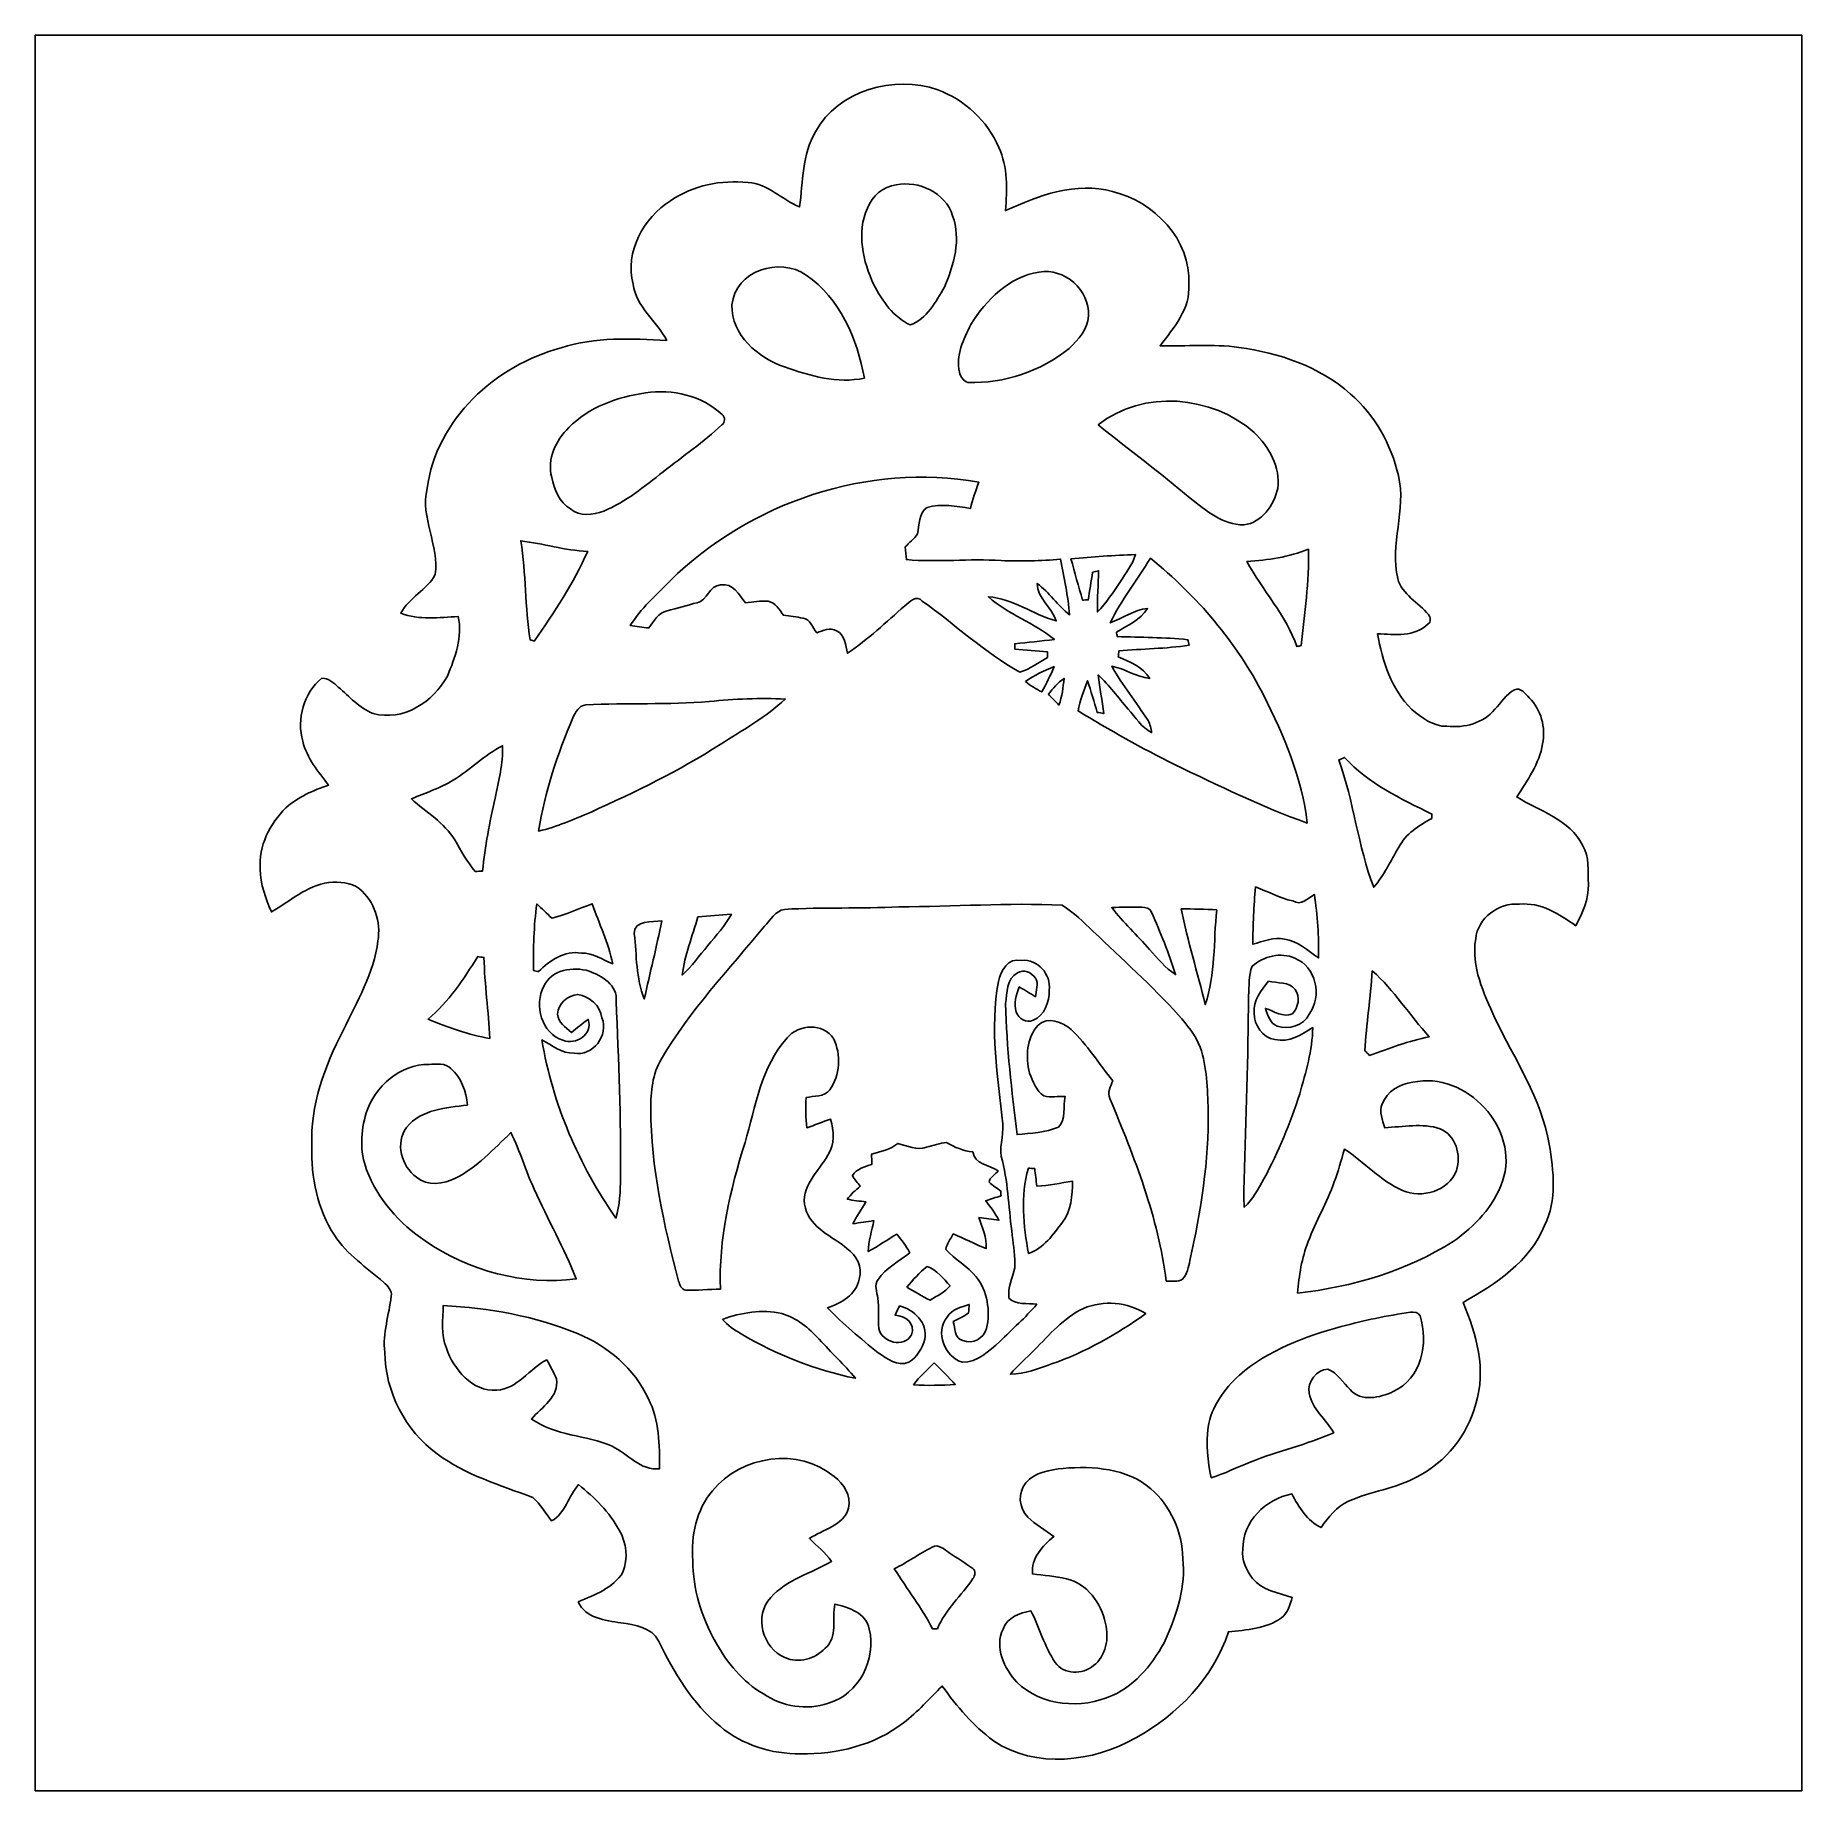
# Model space of a CAD drawing. Header units: centimetres. Extents: x -16.8 to 16.8, y -16.7 to 16.7.
import ezdxf

# ---------------------------------------------------------------- set-up
doc = ezdxf.new("R2010")
doc.units = ezdxf.units.CM
doc.header["$MEASUREMENT"] = 0
doc.layers.add('Layer 1', color=7, linetype='Continuous')

msp = doc.modelspace()

# ---------------------------------------------------------------- linework, layer by layer
at = {"layer": 'Layer 1', "color": 7}
for points, knots in [([(-16.77458, 16.66875), (-16.77458, 16.66875), (16.77458, 16.66875), (16.77458, 16.66875), (16.77458, 16.66875), (16.77458, 16.66875), (16.77458, -16.66875), (16.77458, -16.66875), (16.77458, -16.66875), (16.77458, -16.66875), (-16.77458, -16.66875), (-16.77458, -16.66875), (-16.77458, -16.66875), (-16.77458, -16.66875), (-16.77458, 16.66875), (-16.77458, 16.66875), (-16.77458, 16.66875), (-16.77458, 16.66875), (-16.77458, 16.66875), (-16.77458, 16.66875)], [0, 0, 0, 0, 0.16666667, 0.16666667, 0.16666667, 0.16666667, 0.33333333, 0.33333333, 0.33333333, 0.33333333, 0.5, 0.5, 0.5, 0.5, 0.66666667, 0.66666667, 0.66666667, 0.66666667, 1, 1, 1, 1]), ([(-1.95898, 14.83607), (-2.20874, 14.40286), (-2.19569, 13.88992), (-2.25848, 13.41014), (-2.25848, 13.41014), (-2.59468, 13.54843), (-2.85891, 13.84864), (-3.23779, 13.87334), (-3.23779, 13.87334), (-3.74791, 13.9259), (-4.28343, 13.82254), (-4.70817, 13.52691), (-4.70817, 13.52691), (-5.22605, 13.20059), (-5.5813, 12.55748), (-5.41796, 11.93976), (-5.41796, 11.93976), (-5.36258, 11.50726), (-4.97276, 11.24162), (-4.7812, 10.87579), (-4.7812, 10.87579), (-5.45148, 10.91001), (-6.13939, 10.94387), (-6.7878, 10.73362), (-6.7878, 10.73362), (-8.0324, 10.4013), (-9.15988, 9.3786), (-9.33309, 8.06132), (-9.33309, 8.06132), (-9.46609, 7.50499), (-9.10273, 6.979), (-9.17716, 6.4262), (-9.17716, 6.4262), (-9.33521, 6.13445), (-9.67987, 5.99264), (-9.83368, 5.69242), (-9.83368, 5.69242), (-9.48373, 5.55872), (-9.10625, 5.61128), (-8.74219, 5.63069), (-8.74219, 5.63069), (-8.65823, 5.24651), (-8.8011, 4.85175), (-8.94715, 4.50109), (-8.94715, 4.50109), (-9.21103, 4.01426), (-9.78853, 3.62973), (-10.35756, 3.78954), (-10.35756, 3.78954), (-10.61967, 3.89079), (-10.81229, 4.11092), (-11.01972, 4.29119), (-11.01972, 4.29119), (-11.10862, 4.36421), (-11.20422, 4.46899), (-11.33087, 4.45699), (-11.33087, 4.45699), (-11.68083, 4.18042), (-11.81135, 3.68547), (-11.69635, 3.26143), (-11.69635, 3.26143), (-11.61697, 2.94252), (-11.40213, 2.68323), (-11.20387, 2.42958), (-11.20387, 2.42958), (-11.49491, 2.33045), (-11.78454, 2.20557), (-12.01491, 1.99602), (-12.01491, 1.99602), (-12.32394, 1.6951), (-12.53737, 1.27035), (-12.50174, 0.83009), (-12.50174, 0.83009), (-12.50244, 0.54681), (-12.39555, 0.27975), (-12.29148, 0.02081), (-12.29148, 0.02081), (-11.93483, 0.22049), (-11.62332, 0.52105), (-11.20069, 0.58103), (-11.20069, 0.58103), (-11.0042, 0.58737), (-10.78195, 0.58808), (-10.61967, 0.45861), (-10.61967, 0.45861), (-10.33145, 0.22401), (-10.20974, -0.16828), (-10.26619, -0.53093), (-10.26619, -0.53093), (-10.34239, -1.14476), (-10.66659, -1.68204), (-10.92553, -2.23097), (-10.92553, -2.23097), (-11.27866, -2.90759), (-11.557, -3.65196), (-11.52278, -4.42736), (-11.52278, -4.42736), (-11.53724, -5.01438), (-11.42224, -5.62363), (-11.09416, -6.11928), (-11.09416, -6.11928), (-10.85568, -6.48935), (-10.47997, -6.731), (-10.15577, -7.01675), (-10.15577, -7.01675), (-10.08415, -7.08519), (-9.99666, -7.16844), (-10.01466, -7.27781), (-10.01466, -7.27781), (-10.05523, -7.63305), (-10.18046, -7.97948), (-10.13919, -8.34249), (-10.13919, -8.34249), (-10.12613, -9.09249), (-9.75148, -9.82945), (-9.14329, -10.27077), (-9.14329, -10.27077), (-8.60354, -10.67717), (-7.94561, -10.86203), (-7.32473, -11.10227), (-7.32473, -11.10227), (-7.18291, -11.22751), (-7.08625, -11.3986), (-6.96842, -11.54677), (-6.96842, -11.54677), (-6.70489, -11.3979), (-6.6481, -11.07158), (-6.45795, -10.85603), (-6.45795, -10.85603), (-6.15738, -11.10121), (-5.86775, -11.37356), (-5.68501, -11.72139), (-5.68501, -11.72139), (-5.54602, -11.9574), (-5.51215, -12.26291), (-5.61305, -12.51902), (-5.61305, -12.51902), (-5.80108, -12.81994), (-6.14927, -12.954), (-6.46324, -13.08312), (-6.46324, -13.08312), (-6.32001, -13.3925), (-5.95171, -13.43766), (-5.65079, -13.4807), (-5.65079, -13.4807), (-5.39327, -13.51809), (-5.06765, -13.56536), (-4.93748, -13.8243), (-4.93748, -13.8243), (-4.64644, -14.42544), (-4.29225, -15.01916), (-3.76873, -15.44673), (-3.76873, -15.44673), (-3.3461, -15.80056), (-2.78836, -15.97695), (-2.24049, -15.96743), (-2.24049, -15.96743), (-1.55187, -15.98119), (-0.83538, -15.80797), (-0.28504, -15.37899), (-0.28504, -15.37899), (-0.01199, -15.1765), (0.20638, -14.91368), (0.45156, -14.6812), (0.45156, -14.6812), (0.72637, -15.06855), (1.04281, -15.43403), (1.42205, -15.7226), (1.42205, -15.7226), (2.23485, -16.25706), (3.31223, -16.12759), (4.1275, -15.66686), (4.1275, -15.66686), (4.91878, -15.22589), (5.60776, -14.52845), (5.88504, -13.65144), (5.88504, -13.65144), (6.229, -13.61405), (6.60259, -13.59888), (6.89328, -13.38509), (6.89328, -13.38509), (7.01746, -13.29408), (7.05591, -13.13744), (7.09718, -12.99774), (7.09718, -12.99774), (6.83331, -12.91343), (6.52956, -12.86298), (6.34189, -12.63862), (6.34189, -12.63862), (6.22759, -12.47846), (6.13304, -12.28725), (6.16056, -12.08405), (6.16056, -12.08405), (6.14962, -11.56406), (6.59836, -11.12379), (7.09224, -11.03383), (7.09224, -11.03383), (7.22066, -11.28924), (7.38434, -11.5383), (7.6454, -11.67271), (7.6454, -11.67271), (7.78122, -11.47163), (7.94244, -11.27266), (8.17033, -11.17353), (8.17033, -11.17353), (8.58661, -10.97315), (9.0678, -10.93929), (9.47102, -10.70645), (9.47102, -10.70645), (10.01677, -10.43164), (10.43164, -9.91235), (10.58263, -9.32004), (10.58263, -9.32004), (10.79077, -8.67798), (10.59603, -7.99465), (10.3438, -7.39563), (10.3438, -7.39563), (10.96927, -7.04815), (11.61062, -6.62058), (11.89284, -5.93266), (11.89284, -5.93266), (12.12779, -5.45218), (12.06429, -4.90044), (11.97998, -4.39138), (11.97998, -4.39138), (11.8237, -3.52143), (11.32593, -2.77777), (10.94881, -1.99531), (10.94881, -1.99531), (10.73785, -1.524), (10.49443, -1.02341), (10.58263, -0.49142), (10.58263, -0.49142), (10.62002, -0.09525), (11.02289, 0.20355), (11.41236, 0.16616), (11.41236, 0.16616), (11.81982, 0.21167), (12.16801, -0.02046), (12.48481, -0.2413), (12.48481, -0.2413), (12.61322, 0.00141), (12.7321, 0.26635), (12.72364, 0.5461), (12.72364, 0.5461), (12.71305, 0.7934), (12.75045, 1.06751), (12.61216, 1.28764), (12.61216, 1.28764), (12.37015, 1.77659), (11.79512, 1.93463), (11.36297, 2.20486), (11.36297, 2.20486), (11.56794, 2.51636), (11.78948, 2.83704), (11.8551, 3.21204), (11.8551, 3.21204), (11.91683, 3.52213), (11.82582, 3.86045), (11.6011, 4.08658), (11.6011, 4.08658), (11.52419, 4.1589), (11.44164, 4.29507), (11.31817, 4.23968), (11.31817, 4.23968), (11.15907, 4.1596), (11.06981, 3.99062), (10.94528, 3.86962), (10.94528, 3.86962), (10.73362, 3.60292), (10.36426, 3.50979), (10.03723, 3.54718), (10.03723, 3.54718), (9.77336, 3.53483), (9.5631, 3.71616), (9.36766, 3.86468), (9.36766, 3.86468), (8.98454, 4.24956), (8.80992, 4.78049), (8.72067, 5.30366), (8.72067, 5.30366), (9.04452, 5.29167), (9.42411, 5.23522), (9.6774, 5.49099), (9.6774, 5.49099), (9.74231, 5.52556), (9.72573, 5.61763), (9.68798, 5.66667), (9.68798, 5.66667), (9.49713, 5.89633), (9.18422, 6.04802), (9.10167, 6.35317), (9.10167, 6.35317), (8.94539, 7.00087), (9.27276, 7.65775), (9.11401, 8.30756), (9.11401, 8.30756), (8.9789, 8.90058), (8.66422, 9.46079), (8.20173, 9.85979), (8.20173, 9.85979), (7.61824, 10.38119), (6.84918, 10.63731), (6.08577, 10.74314), (6.08577, 10.74314), (5.58976, 10.80982), (5.08776, 10.76043), (4.58929, 10.77383), (4.58929, 10.77383), (4.84928, 11.11885), (5.16749, 11.47621), (5.13468, 11.94117), (5.13468, 11.94117), (5.17948, 12.78537), (4.47534, 13.51421), (3.68617, 13.70154), (3.68617, 13.70154), (2.9905, 13.89733), (2.28212, 13.62357), (1.65241, 13.34064), (1.65241, 13.34064), (1.68381, 13.74316), (1.70074, 14.1665), (1.52329, 14.54009), (1.52329, 14.54009), (1.31304, 15.04844), (0.87454, 15.44038), (0.36513, 15.63582), (0.36513, 15.63582), (-0.46073, 15.92016), (-1.524, 15.63476), (-1.95898, 14.83607)], [0, 0, 0, 0, 0.01190476, 0.01190476, 0.01190476, 0.01190476, 0.02380952, 0.02380952, 0.02380952, 0.02380952, 0.03571429, 0.03571429, 0.03571429, 0.03571429, 0.04761905, 0.04761905, 0.04761905, 0.04761905, 0.05952381, 0.05952381, 0.05952381, 0.05952381, 0.07142857, 0.07142857, 0.07142857, 0.07142857, 0.08333333, 0.08333333, 0.08333333, 0.08333333, 0.0952381, 0.0952381, 0.0952381, 0.0952381, 0.10714286, 0.10714286, 0.10714286, 0.10714286, 0.11904762, 0.11904762, 0.11904762, 0.11904762, 0.13095238, 0.13095238, 0.13095238, 0.13095238, 0.14285714, 0.14285714, 0.14285714, 0.14285714, 0.1547619, 0.1547619, 0.1547619, 0.1547619, 0.16666667, 0.16666667, 0.16666667, 0.16666667, 0.17857143, 0.17857143, 0.17857143, 0.17857143, 0.19047619, 0.19047619, 0.19047619, 0.19047619, 0.20238095, 0.20238095, 0.20238095, 0.20238095, 0.21428571, 0.21428571, 0.21428571, 0.21428571, 0.22619048, 0.22619048, 0.22619048, 0.22619048, 0.23809524, 0.23809524, 0.23809524, 0.23809524, 0.25, 0.25, 0.25, 0.25, 0.26190476, 0.26190476, 0.26190476, 0.26190476, 0.27380952, 0.27380952, 0.27380952, 0.27380952, 0.28571429, 0.28571429, 0.28571429, 0.28571429, 0.29761905, 0.29761905, 0.29761905, 0.29761905, 0.30952381, 0.30952381, 0.30952381, 0.30952381, 0.32142857, 0.32142857, 0.32142857, 0.32142857, 0.33333333, 0.33333333, 0.33333333, 0.33333333, 0.3452381, 0.3452381, 0.3452381, 0.3452381, 0.35714286, 0.35714286, 0.35714286, 0.35714286, 0.36904762, 0.36904762, 0.36904762, 0.36904762, 0.38095238, 0.38095238, 0.38095238, 0.38095238, 0.39285714, 0.39285714, 0.39285714, 0.39285714, 0.4047619, 0.4047619, 0.4047619, 0.4047619, 0.41666667, 0.41666667, 0.41666667, 0.41666667, 0.42857143, 0.42857143, 0.42857143, 0.42857143, 0.44047619, 0.44047619, 0.44047619, 0.44047619, 0.45238095, 0.45238095, 0.45238095, 0.45238095, 0.46428571, 0.46428571, 0.46428571, 0.46428571, 0.47619048, 0.47619048, 0.47619048, 0.47619048, 0.48809524, 0.48809524, 0.48809524, 0.48809524, 0.5, 0.5, 0.5, 0.5, 0.51190476, 0.51190476, 0.51190476, 0.51190476, 0.52380952, 0.52380952, 0.52380952, 0.52380952, 0.53571429, 0.53571429, 0.53571429, 0.53571429, 0.54761905, 0.54761905, 0.54761905, 0.54761905, 0.55952381, 0.55952381, 0.55952381, 0.55952381, 0.57142857, 0.57142857, 0.57142857, 0.57142857, 0.58333333, 0.58333333, 0.58333333, 0.58333333, 0.5952381, 0.5952381, 0.5952381, 0.5952381, 0.60714286, 0.60714286, 0.60714286, 0.60714286, 0.61904762, 0.61904762, 0.61904762, 0.61904762, 0.63095238, 0.63095238, 0.63095238, 0.63095238, 0.64285714, 0.64285714, 0.64285714, 0.64285714, 0.6547619, 0.6547619, 0.6547619, 0.6547619, 0.66666667, 0.66666667, 0.66666667, 0.66666667, 0.67857143, 0.67857143, 0.67857143, 0.67857143, 0.69047619, 0.69047619, 0.69047619, 0.69047619, 0.70238095, 0.70238095, 0.70238095, 0.70238095, 0.71428571, 0.71428571, 0.71428571, 0.71428571, 0.72619048, 0.72619048, 0.72619048, 0.72619048, 0.73809524, 0.73809524, 0.73809524, 0.73809524, 0.75, 0.75, 0.75, 0.75, 0.76190476, 0.76190476, 0.76190476, 0.76190476, 0.77380952, 0.77380952, 0.77380952, 0.77380952, 0.78571429, 0.78571429, 0.78571429, 0.78571429, 0.79761905, 0.79761905, 0.79761905, 0.79761905, 0.80952381, 0.80952381, 0.80952381, 0.80952381, 0.82142857, 0.82142857, 0.82142857, 0.82142857, 0.83333333, 0.83333333, 0.83333333, 0.83333333, 0.8452381, 0.8452381, 0.8452381, 0.8452381, 0.85714286, 0.85714286, 0.85714286, 0.85714286, 0.86904762, 0.86904762, 0.86904762, 0.86904762, 0.88095238, 0.88095238, 0.88095238, 0.88095238, 0.89285714, 0.89285714, 0.89285714, 0.89285714, 0.9047619, 0.9047619, 0.9047619, 0.9047619, 0.91666667, 0.91666667, 0.91666667, 0.91666667, 0.92857143, 0.92857143, 0.92857143, 0.92857143, 0.94047619, 0.94047619, 0.94047619, 0.94047619, 0.95238095, 0.95238095, 0.95238095, 0.95238095, 0.96428571, 0.96428571, 0.96428571, 0.96428571, 0.97619048, 0.97619048, 0.97619048, 0.97619048, 1, 1, 1, 1]), ([(-0.42545, 13.82712), (0.006, 13.92061), (0.51329, 13.67614), (0.64805, 13.24363), (0.64805, 13.24363), (0.81245, 12.79454), (0.6731, 12.30771), (0.49354, 11.88544), (0.49354, 11.88544), (0.33443, 11.61415), (0.15663, 11.27972), (-0.15522, 11.16753), (-0.15522, 11.16753), (-0.47343, 11.31817), (-0.68968, 11.62156), (-0.84526, 11.92777), (-0.84526, 11.92777), (-1.05904, 12.37156), (-1.17828, 12.92049), (-0.97014, 13.38827), (-0.97014, 13.38827), (-0.88159, 13.61616), (-0.67098, 13.7982), (-0.42545, 13.82712)], [0, 0, 0, 0, 0.14285714, 0.14285714, 0.14285714, 0.14285714, 0.28571429, 0.28571429, 0.28571429, 0.28571429, 0.42857143, 0.42857143, 0.42857143, 0.42857143, 0.57142857, 0.57142857, 0.57142857, 0.57142857, 0.71428571, 0.71428571, 0.71428571, 0.71428571, 1, 1, 1, 1]), ([(-3.54259, 11.54889), (-3.48544, 12.19906), (-2.62961, 12.46787), (-2.13607, 12.11509), (-2.13607, 12.11509), (-1.48519, 11.67871), (-1.16628, 10.9033), (-1.02764, 10.15894), (-1.02764, 10.15894), (-1.53705, 10.04746), (-2.06728, 10.20163), (-2.54529, 10.37131), (-2.54529, 10.37131), (-3.05012, 10.54806), (-3.55529, 10.97033), (-3.54259, 11.54889)], [0, 0, 0, 0, 0.2, 0.2, 0.2, 0.2, 0.4, 0.4, 0.4, 0.4, 0.6, 0.6, 0.6, 0.6, 1, 1, 1, 1]), ([(2.29023, 12.17119), (2.76331, 12.26361), (3.26214, 11.82511), (3.22686, 11.34181), (3.22686, 11.34181), (3.2191, 11.08922), (3.03601, 10.88461), (2.86068, 10.72233), (2.86068, 10.72233), (2.32445, 10.28453), (1.62948, 10.05381), (0.93804, 10.07639), (0.93804, 10.07639), (0.85196, 10.09897), (0.79692, 10.18716), (0.77929, 10.27007), (0.77929, 10.27007), (0.70414, 10.58863), (0.85725, 10.89836), (0.99201, 11.17741), (0.99201, 11.17741), (1.28376, 11.63955), (1.72438, 12.09005), (2.29023, 12.17119)], [0, 0, 0, 0, 0.14285714, 0.14285714, 0.14285714, 0.14285714, 0.28571429, 0.28571429, 0.28571429, 0.28571429, 0.42857143, 0.42857143, 0.42857143, 0.42857143, 0.57142857, 0.57142857, 0.57142857, 0.57142857, 0.71428571, 0.71428571, 0.71428571, 0.71428571, 1, 1, 1, 1]), ([(-5.18795, 9.87707), (-4.67325, 9.95398), (-4.11409, 9.82768), (-3.72921, 9.46467), (-3.72921, 9.46467), (-3.66466, 9.42234), (-3.67453, 9.31616), (-3.73239, 9.27171), (-3.73239, 9.27171), (-4.0834, 8.94715), (-4.4764, 8.6741), (-4.85034, 8.37812), (-4.85034, 8.37812), (-5.20594, 8.10225), (-5.55801, 7.80697), (-5.97817, 7.63341), (-5.97817, 7.63341), (-6.18208, 7.55791), (-6.43573, 7.51593), (-6.61176, 7.6768), (-6.61176, 7.6768), (-6.82202, 7.80133), (-6.91974, 8.04439), (-6.9656, 8.27264), (-6.9656, 8.27264), (-7.0612, 8.62083), (-6.88869, 8.97784), (-6.64316, 9.21844), (-6.64316, 9.21844), (-6.26004, 9.61072), (-5.71959, 9.80087), (-5.18795, 9.87707)], [0, 0, 0, 0, 0.11111111, 0.11111111, 0.11111111, 0.11111111, 0.22222222, 0.22222222, 0.22222222, 0.22222222, 0.33333333, 0.33333333, 0.33333333, 0.33333333, 0.44444444, 0.44444444, 0.44444444, 0.44444444, 0.55555556, 0.55555556, 0.55555556, 0.55555556, 0.66666667, 0.66666667, 0.66666667, 0.66666667, 0.77777778, 0.77777778, 0.77777778, 0.77777778, 1, 1, 1, 1]), ([(3.41383, 9.26924), (4.26297, 9.95609), (5.57565, 9.82557), (6.37681, 9.12883), (6.37681, 9.12883), (6.65903, 8.85437), (6.87776, 8.47019), (6.82413, 8.06274), (6.82413, 8.06274), (6.7497, 7.74735), (6.52357, 7.41292), (6.18031, 7.37059), (6.18031, 7.37059), (5.7785, 7.36812), (5.45994, 7.64646), (5.16043, 7.87717), (5.16043, 7.87717), (4.59352, 8.36013), (3.9938, 8.80251), (3.41383, 9.26924)], [0, 0, 0, 0, 0.16666667, 0.16666667, 0.16666667, 0.16666667, 0.33333333, 0.33333333, 0.33333333, 0.33333333, 0.5, 0.5, 0.5, 0.5, 0.66666667, 0.66666667, 0.66666667, 0.66666667, 1, 1, 1, 1]), ([(-4.71981, 6.30767), (-3.20111, 7.80062), (-0.96414, 8.55733), (1.14512, 8.18409), (1.14512, 8.18409), (1.08867, 8.01687), (1.02729, 7.85142), (0.98743, 7.67927), (0.98743, 7.67927), (0.71861, 7.73289), (0.43145, 7.77169), (0.16192, 7.70431), (0.16192, 7.70431), (0.00035, 7.5819), (0.01587, 7.37482), (-0.01834, 7.19843), (-0.01834, 7.19843), (-0.07867, 7.10142), (-0.17674, 7.03368), (-0.25471, 6.95113), (-0.25471, 6.95113), (-0.2473, 6.87141), (-0.23954, 6.79132), (-0.23107, 6.71124), (-0.23107, 6.71124), (0.3683, 6.65903), (0.96943, 6.73382), (1.56951, 6.6929), (1.56951, 6.6929), (1.94557, 6.6802), (2.32269, 6.68408), (2.69734, 6.72183), (2.69734, 6.72183), (2.76084, 6.37046), (2.84092, 6.02051), (2.86985, 5.66385), (2.86985, 5.66385), (2.64019, 5.83565), (2.48708, 6.0893), (2.25319, 6.25651), (2.25319, 6.25651), (2.25989, 5.97711), (2.534, 5.80461), (2.61514, 5.54778), (2.61514, 5.54778), (2.17346, 5.66667), (1.79282, 5.9757), (1.3268, 6.00498), (1.3268, 6.00498), (1.70145, 5.66949), (2.19604, 5.51427), (2.58163, 5.19465), (2.58163, 5.19465), (2.3308, 5.16573), (2.07998, 5.13927), (1.8288, 5.11351), (1.8288, 5.11351), (1.82845, 5.07965), (1.82809, 5.04543), (1.82845, 5.01121), (1.82845, 5.01121), (2.03623, 4.99533), (2.24543, 4.98122), (2.45286, 4.9597), (2.45286, 4.9597), (2.45216, 4.93254), (2.45075, 4.87786), (2.45004, 4.85069), (2.45004, 4.85069), (2.27401, 4.76391), (2.11737, 4.62633), (1.92652, 4.57482), (1.92652, 4.57482), (1.25801, 4.94806), (0.6918, 5.47829), (0.07197, 5.9249), (0.07197, 5.9249), (-0.03986, 6.05649), (-0.16757, 5.90233), (-0.26, 5.83494), (-0.26, 5.83494), (-0.61454, 5.52556), (-0.95638, 5.19747), (-1.34796, 4.9343), (-1.34796, 4.9343), (-1.39136, 5.07471), (-1.39171, 5.29167), (-1.55646, 5.35975), (-1.55646, 5.35975), (-1.67958, 5.43066), (-1.81293, 5.36116), (-1.93216, 5.32095), (-1.93216, 5.32095), (-2.01366, 5.41479), (-2.05176, 5.57918), (-2.19181, 5.59964), (-2.19181, 5.59964), (-2.31634, 5.62151), (-2.44052, 5.64021), (-2.5654, 5.65573), (-2.5654, 5.65573), (-2.64125, 5.76051), (-2.71709, 5.8928), (-2.85433, 5.92032), (-2.85433, 5.92032), (-3.00002, 5.92878), (-3.14466, 5.90973), (-3.28824, 5.89174), (-3.28824, 5.89174), (-3.4096, 6.04167), (-3.51896, 6.27839), (-3.7592, 6.2297), (-3.7592, 6.2297), (-3.97157, 6.22653), (-4.00826, 5.93125), (-4.20511, 5.89315), (-4.20511, 5.89315), (-4.39632, 5.8487), (-4.57976, 5.77674), (-4.77308, 5.74146), (-4.77308, 5.74146), (-4.93889, 5.70512), (-5.02567, 5.54073), (-5.12022, 5.41479), (-5.12022, 5.41479), (-5.23981, 5.42502), (-5.35799, 5.43948), (-5.47617, 5.45782), (-5.47617, 5.45782), (-5.27685, 5.78379), (-4.98263, 6.03567), (-4.71981, 6.30767)], [0, 0, 0, 0, 0.02941176, 0.02941176, 0.02941176, 0.02941176, 0.05882353, 0.05882353, 0.05882353, 0.05882353, 0.08823529, 0.08823529, 0.08823529, 0.08823529, 0.11764706, 0.11764706, 0.11764706, 0.11764706, 0.14705882, 0.14705882, 0.14705882, 0.14705882, 0.17647059, 0.17647059, 0.17647059, 0.17647059, 0.20588235, 0.20588235, 0.20588235, 0.20588235, 0.23529412, 0.23529412, 0.23529412, 0.23529412, 0.26470588, 0.26470588, 0.26470588, 0.26470588, 0.29411765, 0.29411765, 0.29411765, 0.29411765, 0.32352941, 0.32352941, 0.32352941, 0.32352941, 0.35294118, 0.35294118, 0.35294118, 0.35294118, 0.38235294, 0.38235294, 0.38235294, 0.38235294, 0.41176471, 0.41176471, 0.41176471, 0.41176471, 0.44117647, 0.44117647, 0.44117647, 0.44117647, 0.47058824, 0.47058824, 0.47058824, 0.47058824, 0.5, 0.5, 0.5, 0.5, 0.52941176, 0.52941176, 0.52941176, 0.52941176, 0.55882353, 0.55882353, 0.55882353, 0.55882353, 0.58823529, 0.58823529, 0.58823529, 0.58823529, 0.61764706, 0.61764706, 0.61764706, 0.61764706, 0.64705882, 0.64705882, 0.64705882, 0.64705882, 0.67647059, 0.67647059, 0.67647059, 0.67647059, 0.70588235, 0.70588235, 0.70588235, 0.70588235, 0.73529412, 0.73529412, 0.73529412, 0.73529412, 0.76470588, 0.76470588, 0.76470588, 0.76470588, 0.79411765, 0.79411765, 0.79411765, 0.79411765, 0.82352941, 0.82352941, 0.82352941, 0.82352941, 0.85294118, 0.85294118, 0.85294118, 0.85294118, 0.88235294, 0.88235294, 0.88235294, 0.88235294, 0.91176471, 0.91176471, 0.91176471, 0.91176471, 0.94117647, 0.94117647, 0.94117647, 0.94117647, 1, 1, 1, 1]), ([(-7.55403, 7.06861), (-7.12752, 7.0171), (-6.71548, 6.88446), (-6.28368, 6.86788), (-6.28368, 6.86788), (-6.54932, 6.26181), (-6.92079, 5.71288), (-7.29192, 5.16819), (-7.29192, 5.16819), (-7.31273, 5.17243), (-7.35436, 5.18125), (-7.37517, 5.18548), (-7.37517, 5.18548), (-7.47642, 5.80919), (-7.45067, 6.4449), (-7.55403, 7.06861)], [0, 0, 0, 0, 0.2, 0.2, 0.2, 0.2, 0.4, 0.4, 0.4, 0.4, 0.6, 0.6, 0.6, 0.6, 1, 1, 1, 1]), ([(2.89525, 6.72712), (3.30412, 6.76522), (3.71404, 6.79168), (4.12468, 6.80579), (4.12468, 6.80579), (4.06365, 6.6167), (3.93947, 6.4583), (3.83399, 6.29285), (3.83399, 6.29285), (3.69782, 6.096), (3.57258, 5.88751), (3.39972, 5.71959), (3.39972, 5.71959), (3.39584, 5.97958), (3.41383, 6.23888), (3.42159, 6.49852), (3.42159, 6.49852), (3.38314, 6.48935), (3.34469, 6.47982), (3.30659, 6.47065), (3.30659, 6.47065), (3.28013, 6.29567), (3.2512, 6.12105), (3.22298, 5.94642), (3.22298, 5.94642), (3.19581, 5.94572), (3.14219, 5.9436), (3.11503, 5.94289), (3.11503, 5.94289), (3.04165, 6.2043), (2.96545, 6.46501), (2.89525, 6.72712)], [0, 0, 0, 0, 0.11111111, 0.11111111, 0.11111111, 0.11111111, 0.22222222, 0.22222222, 0.22222222, 0.22222222, 0.33333333, 0.33333333, 0.33333333, 0.33333333, 0.44444444, 0.44444444, 0.44444444, 0.44444444, 0.55555556, 0.55555556, 0.55555556, 0.55555556, 0.66666667, 0.66666667, 0.66666667, 0.66666667, 0.77777778, 0.77777778, 0.77777778, 0.77777778, 1, 1, 1, 1]), ([(4.40549, 6.737), (5.28955, 6.02439), (6.03991, 5.14103), (6.55884, 4.12821), (6.55884, 4.12821), (6.94619, 3.36832), (7.28239, 2.56081), (7.38434, 1.7085), (7.38434, 1.7085), (6.51933, 2.01718), (5.68995, 2.41935), (4.86516, 2.82152), (4.86516, 2.82152), (4.23651, 3.12843), (3.62902, 3.47768), (3.03001, 3.83822), (3.03001, 3.83822), (3.06811, 4.03507), (3.13831, 4.22346), (3.20887, 4.41078), (3.20887, 4.41078), (3.27589, 4.21287), (3.34045, 4.01355), (3.39266, 3.81106), (3.39266, 3.81106), (3.43429, 3.80294), (3.47592, 3.79448), (3.5179, 3.78601), (3.5179, 3.78601), (3.49144, 4.0319), (3.44029, 4.27426), (3.41383, 4.52014), (3.41383, 4.52014), (3.62409, 4.32435), (3.79377, 4.09116), (3.97969, 3.87279), (3.97969, 3.87279), (4.11868, 3.71546), (4.2358, 3.52566), (4.42842, 3.42583), (4.42842, 3.42583), (4.41254, 3.50379), (4.40337, 3.58634), (4.35963, 3.65478), (4.35963, 3.65478), (4.13879, 4.00473), (3.8735, 4.32541), (3.67136, 4.68736), (3.67136, 4.68736), (3.92112, 4.63832), (4.13702, 4.48486), (4.39208, 4.45629), (4.39208, 4.45629), (4.26261, 4.67148), (4.01355, 4.76567), (3.79518, 4.86551), (3.79518, 4.86551), (3.79871, 4.90291), (3.80224, 4.93995), (3.80612, 4.97699), (3.80612, 4.97699), (4.24991, 5.01932), (4.69794, 5.01791), (5.13962, 5.08529), (5.13962, 5.08529), (5.13327, 5.1114), (5.12092, 5.16431), (5.11457, 5.19077), (5.11457, 5.19077), (4.66937, 5.23593), (4.22134, 5.23593), (3.77472, 5.24863), (3.77472, 5.24863), (3.77049, 5.26944), (3.76237, 5.31072), (3.75814, 5.33153), (3.75814, 5.33153), (3.96522, 5.46523), (4.21675, 5.56189), (4.34975, 5.78203), (4.34975, 5.78203), (4.09187, 5.76298), (3.88091, 5.59541), (3.64314, 5.51039), (3.64314, 5.51039), (3.85092, 5.94572), (4.15184, 6.32848), (4.40549, 6.737)], [0, 0, 0, 0, 0.04347826, 0.04347826, 0.04347826, 0.04347826, 0.08695652, 0.08695652, 0.08695652, 0.08695652, 0.13043478, 0.13043478, 0.13043478, 0.13043478, 0.17391304, 0.17391304, 0.17391304, 0.17391304, 0.2173913, 0.2173913, 0.2173913, 0.2173913, 0.26086957, 0.26086957, 0.26086957, 0.26086957, 0.30434783, 0.30434783, 0.30434783, 0.30434783, 0.34782609, 0.34782609, 0.34782609, 0.34782609, 0.39130435, 0.39130435, 0.39130435, 0.39130435, 0.43478261, 0.43478261, 0.43478261, 0.43478261, 0.47826087, 0.47826087, 0.47826087, 0.47826087, 0.52173913, 0.52173913, 0.52173913, 0.52173913, 0.56521739, 0.56521739, 0.56521739, 0.56521739, 0.60869565, 0.60869565, 0.60869565, 0.60869565, 0.65217391, 0.65217391, 0.65217391, 0.65217391, 0.69565217, 0.69565217, 0.69565217, 0.69565217, 0.73913043, 0.73913043, 0.73913043, 0.73913043, 0.7826087, 0.7826087, 0.7826087, 0.7826087, 0.82608696, 0.82608696, 0.82608696, 0.82608696, 0.86956522, 0.86956522, 0.86956522, 0.86956522, 0.91304348, 0.91304348, 0.91304348, 0.91304348, 1, 1, 1, 1]), ([(6.23817, 6.67879), (6.63751, 6.70348), (7.03545, 6.7564), (7.40727, 6.90951), (7.40727, 6.90951), (7.42315, 6.29673), (7.33249, 5.68854), (7.2711, 5.08071), (7.2711, 5.08071), (7.24994, 5.07541), (7.20796, 5.06554), (7.18679, 5.06024), (7.18679, 5.06024), (6.98147, 5.66067), (6.52886, 6.12528), (6.23817, 6.67879)], [0, 0, 0, 0, 0.2, 0.2, 0.2, 0.2, 0.4, 0.4, 0.4, 0.4, 0.6, 0.6, 0.6, 0.6, 1, 1, 1, 1]), ([(2.03059, 4.3942), (2.19675, 4.51626), (2.38513, 4.60304), (2.57563, 4.68066), (2.57563, 4.68066), (2.51248, 4.51238), (2.42323, 4.3561), (2.33998, 4.1977), (2.33998, 4.1977), (2.23202, 4.25521), (2.12796, 4.32012), (2.03059, 4.3942)], [0, 0, 0, 0, 0.25, 0.25, 0.25, 0.25, 0.5, 0.5, 0.5, 0.5, 1, 1, 1, 1]), ([(2.46768, 4.15396), (2.55235, 4.26755), (2.64689, 4.3755), (2.76507, 4.45629), (2.76507, 4.45629), (2.74391, 4.28554), (2.73085, 4.11057), (2.66735, 3.94864), (2.66735, 3.94864), (2.61726, 4.00015), (2.51742, 4.10245), (2.46768, 4.15396)], [0, 0, 0, 0, 0.25, 0.25, 0.25, 0.25, 0.5, 0.5, 0.5, 0.5, 1, 1, 1, 1]), ([(-3.97369, 4.01673), (-3.49426, 4.06612), (-3.01166, 4.08658), (-2.53012, 4.06294), (-2.53012, 4.06294), (-2.90019, 3.72039), (-3.3401, 3.46745), (-3.7659, 3.20181), (-3.7659, 3.20181), (-4.54554, 2.70475), (-5.37633, 2.29376), (-6.22018, 1.91805), (-6.22018, 1.91805), (-6.54544, 1.78188), (-6.86823, 1.63124), (-7.21501, 1.55646), (-7.21501, 1.55646), (-7.09859, 2.30046), (-6.85694, 3.01766), (-6.56343, 3.70875), (-6.56343, 3.70875), (-6.51334, 3.81247), (-6.4516, 3.94547), (-6.3186, 3.95076), (-6.3186, 3.95076), (-5.53791, 3.99627), (-4.75368, 3.94864), (-3.97369, 4.01673)], [0, 0, 0, 0, 0.125, 0.125, 0.125, 0.125, 0.25, 0.25, 0.25, 0.25, 0.375, 0.375, 0.375, 0.375, 0.5, 0.5, 0.5, 0.5, 0.625, 0.625, 0.625, 0.625, 0.75, 0.75, 0.75, 0.75, 1, 1, 1, 1]), ([(-8.8392, 2.52377), (-8.50971, 2.71639), (-8.24336, 3.00355), (-7.90081, 3.175), (-7.90081, 3.175), (-7.8867, 2.8388), (-7.97243, 2.50966), (-8.04122, 2.18334), (-8.04122, 2.18334), (-8.14458, 1.72544), (-8.23454, 1.26365), (-8.2804, 0.79587), (-8.2804, 0.79587), (-8.32732, 0.79375), (-8.37389, 0.79128), (-8.42045, 0.78916), (-8.42045, 0.78916), (-8.57638, 0.97084), (-8.68574, 1.18357), (-8.80745, 1.38783), (-8.80745, 1.38783), (-9.00642, 1.71979), (-9.3532, 1.9117), (-9.63119, 2.16711), (-9.63119, 2.16711), (-9.3659, 2.28353), (-9.08544, 2.36714), (-8.8392, 2.52377)], [0, 0, 0, 0, 0.125, 0.125, 0.125, 0.125, 0.25, 0.25, 0.25, 0.25, 0.375, 0.375, 0.375, 0.375, 0.5, 0.5, 0.5, 0.5, 0.625, 0.625, 0.625, 0.625, 0.75, 0.75, 0.75, 0.75, 1, 1, 1, 1]), ([(7.98195, 2.90654), (8.01864, 2.92241), (8.05568, 2.93829), (8.09307, 2.95381), (8.09307, 2.95381), (8.54498, 2.45957), (9.15811, 2.16853), (9.75042, 1.87889), (9.75042, 1.87889), (9.74972, 1.85808), (9.74866, 1.8161), (9.74796, 1.79529), (9.74796, 1.79529), (9.50524, 1.66088), (9.25301, 1.50601), (9.12389, 1.2506), (9.12389, 1.2506), (8.9662, 0.99554), (8.84414, 0.71579), (8.64658, 0.48754), (8.64658, 0.48754), (8.34602, 1.27071), (8.26946, 2.11843), (7.98195, 2.90654)], [0, 0, 0, 0, 0.14285714, 0.14285714, 0.14285714, 0.14285714, 0.28571429, 0.28571429, 0.28571429, 0.28571429, 0.42857143, 0.42857143, 0.42857143, 0.42857143, 0.57142857, 0.57142857, 0.57142857, 0.57142857, 0.71428571, 0.71428571, 0.71428571, 0.71428571, 1, 1, 1, 1]), ([(6.40186, 0.49389), (6.63822, 0.40746), (6.86082, 0.28328), (7.10882, 0.22931), (7.10882, 0.22931), (7.2711, 0.12947), (7.39493, 0.2794), (7.51946, 0.35313), (7.51946, 0.35313), (7.57696, -0.04586), (7.60589, -0.44873), (7.59883, -0.85196), (7.59883, -0.85196), (7.3974, -0.71191), (7.20443, -0.53269), (6.95113, -0.49848), (6.95113, -0.49848), (6.74299, -0.44697), (6.54685, -0.53975), (6.35176, -0.59302), (6.35176, -0.59302), (6.34965, -0.23001), (6.36834, 0.13264), (6.40186, 0.49389)], [0, 0, 0, 0, 0.14285714, 0.14285714, 0.14285714, 0.14285714, 0.28571429, 0.28571429, 0.28571429, 0.28571429, 0.42857143, 0.42857143, 0.42857143, 0.42857143, 0.57142857, 0.57142857, 0.57142857, 0.57142857, 0.71428571, 0.71428571, 0.71428571, 0.71428571, 1, 1, 1, 1]), ([(-7.25205, 0.17357), (-7.15328, 0.08608), (-7.05979, -0.00635), (-6.96489, -0.09843), (-6.96489, -0.09843), (-6.70101, -0.03069), (-6.45301, 0.08043), (-6.19901, 0.17533), (-6.19901, 0.17533), (-6.06354, -0.20249), (-5.88927, -0.56974), (-5.80602, -0.96449), (-5.80602, -0.96449), (-6.00181, -0.88618), (-6.1849, -0.75847), (-6.40398, -0.76059), (-6.40398, -0.76059), (-6.7183, -0.71049), (-7.00758, -0.89641), (-7.21607, -1.11372), (-7.21607, -1.11372), (-7.24006, -1.10913), (-7.28804, -1.09961), (-7.31167, -1.09467), (-7.31167, -1.09467), (-7.31838, -0.67134), (-7.30426, -0.24659), (-7.25205, 0.17357)], [0, 0, 0, 0, 0.125, 0.125, 0.125, 0.125, 0.25, 0.25, 0.25, 0.25, 0.375, 0.375, 0.375, 0.375, 0.5, 0.5, 0.5, 0.5, 0.625, 0.625, 0.625, 0.625, 0.75, 0.75, 0.75, 0.75, 1, 1, 1, 1]), ([(-0.37077, 0.11924), (0.66252, 0.11218), (1.6958, 0.2032), (2.72838, 0.14676), (2.72838, 0.14676), (2.95063, 0.01411), (3.12984, -0.17604), (3.32034, -0.3489), (3.32034, -0.3489), (3.86468, -0.87418), (4.43018, -1.37901), (4.93959, -1.93922), (4.93959, -1.93922), (5.0987, -2.12513), (5.26133, -2.31669), (5.35023, -2.54847), (5.35023, -2.54847), (5.48393, -2.93088), (5.48534, -3.34186), (5.50298, -3.74262), (5.50298, -3.74262), (5.51921, -4.70606), (5.36187, -5.66244), (5.15655, -6.60083), (5.15655, -6.60083), (5.12445, -6.72324), (5.10258, -6.85871), (5.0165, -6.95678), (5.0165, -6.95678), (4.92478, -7.01322), (4.80942, -6.98853), (4.70711, -6.9917), (4.70711, -6.9917), (4.55436, -5.78203), (4.09893, -4.63973), (3.63467, -3.52213), (3.63467, -3.52213), (3.57822, -3.40783), (3.65337, -3.29389), (3.69041, -3.1877), (3.69041, -3.1877), (3.42971, -2.86138), (3.20357, -2.50472), (2.90195, -2.21333), (2.90195, -2.21333), (2.73403, -2.07081), (2.45392, -1.95756), (2.27224, -2.13078), (2.27224, -2.13078), (2.05176, -2.37031), (2.02953, -2.73791), (2.11032, -3.03989), (2.11032, -3.03989), (2.17417, -3.19405), (2.22956, -3.38067), (2.3809, -3.47239), (2.3809, -3.47239), (2.51178, -3.51155), (2.65148, -3.47133), (2.78589, -3.48791), (2.78589, -3.48791), (2.73685, -3.66642), (2.81199, -3.92677), (2.65642, -4.06506), (2.65642, -4.06506), (2.41018, -4.17336), (2.13501, -4.18077), (1.87149, -4.20864), (1.87149, -4.20864), (1.77482, -3.38208), (1.67111, -2.55446), (1.65382, -1.72191), (1.65382, -1.72191), (1.68169, -1.52294), (1.67322, -1.24672), (1.87854, -1.137), (1.87854, -1.137), (2.00201, -1.06151), (2.15053, -1.1303), (2.22074, -1.2379), (2.22074, -1.2379), (2.29517, -1.3402), (2.22603, -1.47638), (2.22144, -1.59173), (2.22144, -1.59173), (2.11737, -1.53), (2.01789, -1.46191), (1.91311, -1.40229), (1.91311, -1.40229), (1.85208, -1.55222), (1.80411, -1.72332), (1.85632, -1.88313), (1.85632, -1.88313), (1.90182, -2.00272), (2.04858, -2.10009), (2.17487, -2.03694), (2.17487, -2.03694), (2.40171, -1.95333), (2.48638, -1.68522), (2.48144, -1.46368), (2.48144, -1.46368), (2.52342, -1.16875), (2.26095, -0.86748), (1.95792, -0.89994), (1.95792, -0.89994), (1.70392, -0.84596), (1.56139, -1.09608), (1.51765, -1.30246), (1.51765, -1.30246), (1.35431, -2.19957), (1.49931, -3.1115), (1.60232, -4.0072), (1.60232, -4.0072), (1.62419, -4.24215), (1.50707, -4.47781), (1.59738, -4.70994), (1.59738, -4.70994), (1.70603, -5.17349), (1.71697, -5.6515), (1.78153, -6.12211), (1.78153, -6.12211), (1.80446, -6.32707), (1.83833, -6.53203), (1.82704, -6.73947), (1.82704, -6.73947), (1.78752, -6.92714), (1.69369, -7.11553), (1.71626, -7.31202), (1.71626, -7.31202), (1.84997, -7.45525), (2.06939, -7.40375), (2.24719, -7.4295), (2.24719, -7.4295), (2.03235, -7.68491), (1.77906, -7.90504), (1.54234, -8.13964), (1.54234, -8.13964), (1.34444, -8.31321), (1.11866, -8.53334), (0.83644, -8.53369), (0.83644, -8.53369), (0.49636, -8.43597), (0.30586, -7.95479), (0.54751, -7.67362), (0.54751, -7.67362), (0.62759, -7.51769), (0.81527, -7.49335), (0.96238, -7.43268), (0.96238, -7.43268), (0.9592, -7.48594), (0.9585, -7.54027), (0.94862, -7.59389), (0.94862, -7.59389), (0.86748, -7.66939), (0.75741, -7.70431), (0.66146, -7.75688), (0.66146, -7.75688), (0.69497, -7.87259), (0.68157, -8.08849), (0.84279, -8.11989), (0.84279, -8.11989), (1.03223, -8.19714), (1.24107, -8.07579), (1.29399, -7.88987), (1.29399, -7.88987), (1.36878, -7.55615), (1.30916, -7.18326), (1.09714, -6.90986), (1.09714, -6.90986), (0.92922, -6.70948), (0.69638, -6.5786), (0.51823, -6.38881), (0.51823, -6.38881), (0.54046, -6.28121), (0.60819, -6.1909), (0.66005, -6.09635), (0.66005, -6.09635), (0.87136, -6.17926), (1.07174, -6.29109), (1.28376, -6.37399), (1.28376, -6.37399), (1.29469, -6.16585), (1.21603, -5.97464), (1.14794, -5.78379), (1.14794, -5.78379), (1.27564, -5.79367), (1.40123, -5.81836), (1.52788, -5.83424), (1.52788, -5.83424), (1.45662, -5.70371), (1.36596, -5.58553), (1.27882, -5.46594), (1.27882, -5.46594), (1.37442, -5.43278), (1.47108, -5.40244), (1.56739, -5.37139), (1.56739, -5.37139), (1.56704, -5.34882), (1.56563, -5.30401), (1.56492, -5.28144), (1.56492, -5.28144), (1.49013, -5.22605), (1.41076, -5.17666), (1.34338, -5.11281), (1.34338, -5.11281), (1.34655, -5.01897), (1.46156, -4.96993), (1.51306, -4.89761), (1.51306, -4.89761), (1.34549, -4.79002), (1.06574, -4.77238), (1.03187, -4.53672), (1.03187, -4.53672), (0.85125, -4.51803), (0.68545, -4.4517), (0.53269, -4.35822), (0.53269, -4.35822), (0.40323, -4.3621), (0.28187, -4.42771), (0.15416, -4.44465), (0.15416, -4.44465), (-0.0314, -4.51732), (-0.2159, -4.42348), (-0.39299, -4.3748), (-0.39299, -4.3748), (-0.53128, -4.50003), (-0.71755, -4.53072), (-0.89147, -4.57835), (-0.89147, -4.57835), (-0.88971, -4.64291), (-0.88794, -4.70853), (-0.88512, -4.77485), (-0.88512, -4.77485), (-1.01882, -4.81824), (-1.17651, -4.8581), (-1.25448, -4.98792), (-1.25448, -4.98792), (-1.21391, -5.06095), (-1.15746, -5.12374), (-1.10596, -5.18936), (-1.10596, -5.18936), (-1.19698, -5.26274), (-1.28411, -5.34211), (-1.35396, -5.43666), (-1.35396, -5.43666), (-1.23649, -5.45747), (-1.1176, -5.47088), (-0.99907, -5.48852), (-0.99907, -5.48852), (-1.08268, -5.62469), (-1.17193, -5.75804), (-1.24531, -5.90056), (-1.24531, -5.90056), (-1.11372, -5.88398), (-0.98108, -5.86387), (-0.84949, -5.84271), (-0.84949, -5.84271), (-0.88477, -6.03814), (-0.95321, -6.229), (-0.95462, -6.42937), (-0.95462, -6.42937), (-0.76694, -6.33024), (-0.59443, -6.20571), (-0.41204, -6.09776), (-0.41204, -6.09776), (-0.32385, -6.21136), (-0.23107, -6.3246), (-0.1651, -6.45372), (-0.1651, -6.45372), (-0.36759, -6.61776), (-0.61842, -6.73911), (-0.76694, -6.96031), (-0.76694, -6.96031), (-0.84702, -7.06579), (-0.78669, -7.19772), (-0.7747, -7.31449), (-0.7747, -7.31449), (-0.73907, -7.50464), (-0.7747, -7.69726), (-0.75636, -7.88811), (-0.75636, -7.88811), (-0.69956, -8.16081), (-0.27446, -8.26876), (-0.13194, -8.01158), (-0.13194, -8.01158), (-0.04586, -7.79251), (-0.25471, -7.64752), (-0.44591, -7.64011), (-0.44591, -7.64011), (-0.41698, -7.58049), (-0.38806, -7.52052), (-0.35878, -7.46125), (-0.35878, -7.46125), (-0.08149, -7.53286), (0.17956, -7.78439), (0.12277, -8.09484), (0.12277, -8.09484), (0.06385, -8.25888), (-0.02152, -8.44374), (-0.18239, -8.53193), (-0.18239, -8.53193), (-0.40217, -8.62401), (-0.59619, -8.46349), (-0.76553, -8.35025), (-0.76553, -8.35025), (-1.09961, -8.08284), (-1.43193, -7.80838), (-1.72861, -7.49935), (-1.72861, -7.49935), (-1.46579, -7.41433), (-1.18286, -7.2457), (-1.12677, -6.95254), (-1.12677, -6.95254), (-1.05728, -6.72641), (-1.17793, -6.49817), (-1.35996, -6.37011), (-1.35996, -6.37011), (-1.63618, -6.13622), (-2.05034, -5.99052), (-2.14842, -5.60423), (-2.14842, -5.60423), (-2.25848, -5.20206), (-1.89477, -4.90996), (-1.71909, -4.5974), (-1.71909, -4.5974), (-1.58397, -4.39702), (-1.60867, -4.13914), (-1.67005, -3.91724), (-1.67005, -3.91724), (-1.82351, -3.96522), (-1.97097, -4.02837), (-2.12266, -4.07988), (-2.12266, -4.07988), (-2.13924, -3.88902), (-2.14842, -3.69746), (-2.13501, -3.50661), (-2.13501, -3.50661), (-1.98896, -3.47098), (-1.78929, -3.49603), (-1.68416, -3.36091), (-1.68416, -3.36091), (-1.48802, -3.08222), (-1.46897, -2.69064), (-1.61149, -2.38443), (-1.61149, -2.38443), (-1.8101, -2.08139), (-2.27612, -2.11173), (-2.49661, -2.37173), (-2.49661, -2.37173), (-2.98838, -2.91994), (-3.09633, -3.67806), (-3.29389, -4.36174), (-3.29389, -4.36174), (-3.57752, -5.26062), (-3.79906, -6.19231), (-3.76167, -7.14234), (-3.76167, -7.14234), (-3.98286, -7.1434), (-4.20405, -7.17303), (-4.42489, -7.16068), (-4.42489, -7.16068), (-4.5085, -7.15292), (-4.53108, -7.05626), (-4.55683, -6.99206), (-4.55683, -6.99206), (-4.83799, -5.92349), (-5.08035, -4.83306), (-5.08635, -3.72286), (-5.08635, -3.72286), (-5.08247, -3.3969), (-5.05707, -3.05576), (-4.88174, -2.77107), (-4.88174, -2.77107), (-4.34128, -1.84961), (-3.60151, -1.07103), (-2.92488, -0.25083), (-2.92488, -0.25083), (-2.81058, -0.13794), (-2.72133, 0.04586), (-2.54353, 0.06914), (-2.54353, 0.06914), (-1.82033, 0.11112), (-1.09432, 0.07867), (-0.37077, 0.11924)], [0, 0, 0, 0, 0.01030928, 0.01030928, 0.01030928, 0.01030928, 0.02061856, 0.02061856, 0.02061856, 0.02061856, 0.03092784, 0.03092784, 0.03092784, 0.03092784, 0.04123711, 0.04123711, 0.04123711, 0.04123711, 0.05154639, 0.05154639, 0.05154639, 0.05154639, 0.06185567, 0.06185567, 0.06185567, 0.06185567, 0.07216495, 0.07216495, 0.07216495, 0.07216495, 0.08247423, 0.08247423, 0.08247423, 0.08247423, 0.09278351, 0.09278351, 0.09278351, 0.09278351, 0.10309278, 0.10309278, 0.10309278, 0.10309278, 0.11340206, 0.11340206, 0.11340206, 0.11340206, 0.12371134, 0.12371134, 0.12371134, 0.12371134, 0.13402062, 0.13402062, 0.13402062, 0.13402062, 0.1443299, 0.1443299, 0.1443299, 0.1443299, 0.15463918, 0.15463918, 0.15463918, 0.15463918, 0.16494845, 0.16494845, 0.16494845, 0.16494845, 0.17525773, 0.17525773, 0.17525773, 0.17525773, 0.18556701, 0.18556701, 0.18556701, 0.18556701, 0.19587629, 0.19587629, 0.19587629, 0.19587629, 0.20618557, 0.20618557, 0.20618557, 0.20618557, 0.21649485, 0.21649485, 0.21649485, 0.21649485, 0.22680412, 0.22680412, 0.22680412, 0.22680412, 0.2371134, 0.2371134, 0.2371134, 0.2371134, 0.24742268, 0.24742268, 0.24742268, 0.24742268, 0.25773196, 0.25773196, 0.25773196, 0.25773196, 0.26804124, 0.26804124, 0.26804124, 0.26804124, 0.27835052, 0.27835052, 0.27835052, 0.27835052, 0.28865979, 0.28865979, 0.28865979, 0.28865979, 0.29896907, 0.29896907, 0.29896907, 0.29896907, 0.30927835, 0.30927835, 0.30927835, 0.30927835, 0.31958763, 0.31958763, 0.31958763, 0.31958763, 0.32989691, 0.32989691, 0.32989691, 0.32989691, 0.34020619, 0.34020619, 0.34020619, 0.34020619, 0.35051546, 0.35051546, 0.35051546, 0.35051546, 0.36082474, 0.36082474, 0.36082474, 0.36082474, 0.37113402, 0.37113402, 0.37113402, 0.37113402, 0.3814433, 0.3814433, 0.3814433, 0.3814433, 0.39175258, 0.39175258, 0.39175258, 0.39175258, 0.40206186, 0.40206186, 0.40206186, 0.40206186, 0.41237113, 0.41237113, 0.41237113, 0.41237113, 0.42268041, 0.42268041, 0.42268041, 0.42268041, 0.43298969, 0.43298969, 0.43298969, 0.43298969, 0.44329897, 0.44329897, 0.44329897, 0.44329897, 0.45360825, 0.45360825, 0.45360825, 0.45360825, 0.46391753, 0.46391753, 0.46391753, 0.46391753, 0.4742268, 0.4742268, 0.4742268, 0.4742268, 0.48453608, 0.48453608, 0.48453608, 0.48453608, 0.49484536, 0.49484536, 0.49484536, 0.49484536, 0.50515464, 0.50515464, 0.50515464, 0.50515464, 0.51546392, 0.51546392, 0.51546392, 0.51546392, 0.5257732, 0.5257732, 0.5257732, 0.5257732, 0.53608247, 0.53608247, 0.53608247, 0.53608247, 0.54639175, 0.54639175, 0.54639175, 0.54639175, 0.55670103, 0.55670103, 0.55670103, 0.55670103, 0.56701031, 0.56701031, 0.56701031, 0.56701031, 0.57731959, 0.57731959, 0.57731959, 0.57731959, 0.58762887, 0.58762887, 0.58762887, 0.58762887, 0.59793814, 0.59793814, 0.59793814, 0.59793814, 0.60824742, 0.60824742, 0.60824742, 0.60824742, 0.6185567, 0.6185567, 0.6185567, 0.6185567, 0.62886598, 0.62886598, 0.62886598, 0.62886598, 0.63917526, 0.63917526, 0.63917526, 0.63917526, 0.64948454, 0.64948454, 0.64948454, 0.64948454, 0.65979381, 0.65979381, 0.65979381, 0.65979381, 0.67010309, 0.67010309, 0.67010309, 0.67010309, 0.68041237, 0.68041237, 0.68041237, 0.68041237, 0.69072165, 0.69072165, 0.69072165, 0.69072165, 0.70103093, 0.70103093, 0.70103093, 0.70103093, 0.71134021, 0.71134021, 0.71134021, 0.71134021, 0.72164948, 0.72164948, 0.72164948, 0.72164948, 0.73195876, 0.73195876, 0.73195876, 0.73195876, 0.74226804, 0.74226804, 0.74226804, 0.74226804, 0.75257732, 0.75257732, 0.75257732, 0.75257732, 0.7628866, 0.7628866, 0.7628866, 0.7628866, 0.77319588, 0.77319588, 0.77319588, 0.77319588, 0.78350515, 0.78350515, 0.78350515, 0.78350515, 0.79381443, 0.79381443, 0.79381443, 0.79381443, 0.80412371, 0.80412371, 0.80412371, 0.80412371, 0.81443299, 0.81443299, 0.81443299, 0.81443299, 0.82474227, 0.82474227, 0.82474227, 0.82474227, 0.83505155, 0.83505155, 0.83505155, 0.83505155, 0.84536082, 0.84536082, 0.84536082, 0.84536082, 0.8556701, 0.8556701, 0.8556701, 0.8556701, 0.86597938, 0.86597938, 0.86597938, 0.86597938, 0.87628866, 0.87628866, 0.87628866, 0.87628866, 0.88659794, 0.88659794, 0.88659794, 0.88659794, 0.89690722, 0.89690722, 0.89690722, 0.89690722, 0.90721649, 0.90721649, 0.90721649, 0.90721649, 0.91752577, 0.91752577, 0.91752577, 0.91752577, 0.92783505, 0.92783505, 0.92783505, 0.92783505, 0.93814433, 0.93814433, 0.93814433, 0.93814433, 0.94845361, 0.94845361, 0.94845361, 0.94845361, 0.95876289, 0.95876289, 0.95876289, 0.95876289, 0.96907216, 0.96907216, 0.96907216, 0.96907216, 0.97938144, 0.97938144, 0.97938144, 0.97938144, 1, 1, 1, 1]), ([(3.67171, 0.10266), (3.86151, 0.11642), (4.05095, 0.11112), (4.24145, 0.1083), (4.24145, 0.1083), (4.31059, 0.10583), (4.39667, 0.09349), (4.42454, 0.0187), (4.42454, 0.0187), (4.59176, -0.37042), (4.75791, -0.76271), (4.88209, -1.1684), (4.88209, -1.1684), (4.68771, -1.04316), (4.54342, -0.85901), (4.38856, -0.69109), (4.38856, -0.69109), (4.15114, -0.42474), (3.89184, -0.17851), (3.67171, 0.10266)], [0, 0, 0, 0, 0.16666667, 0.16666667, 0.16666667, 0.16666667, 0.33333333, 0.33333333, 0.33333333, 0.33333333, 0.5, 0.5, 0.5, 0.5, 0.66666667, 0.66666667, 0.66666667, 0.66666667, 1, 1, 1, 1]), ([(4.98863, 0.07796), (5.2137, 0.07761), (5.44019, 0.07267), (5.66596, 0.05856), (5.66596, 0.05856), (5.59929, -0.53975), (5.64444, -1.16311), (5.44689, -1.73955), (5.44689, -1.73955), (5.30049, -1.13206), (5.11104, -0.53446), (4.98863, 0.07796)], [0, 0, 0, 0, 0.25, 0.25, 0.25, 0.25, 0.5, 0.5, 0.5, 0.5, 1, 1, 1, 1]), ([(-5.39926, -0.39123), (-5.40314, -0.127), (-5.05531, -0.17533), (-4.87645, -0.14781), (-4.87645, -0.14781), (-4.97558, -0.64488), (-5.09799, -1.137), (-5.20771, -1.63195), (-5.20771, -1.63195), (-5.37175, -1.24354), (-5.34811, -0.80292), (-5.39926, -0.39123)], [0, 0, 0, 0, 0.25, 0.25, 0.25, 0.25, 0.5, 0.5, 0.5, 0.5, 1, 1, 1, 1]), ([(-4.18994, -0.07585), (-3.97863, -0.05468), (-3.76696, -0.03563), (-3.55459, -0.02258), (-3.55459, -0.02258), (-3.66889, -0.24553), (-3.84457, -0.42686), (-4.00121, -0.61983), (-4.00121, -0.61983), (-4.16384, -0.80504), (-4.30318, -1.01177), (-4.48663, -1.17828), (-4.48663, -1.17828), (-4.44183, -0.79798), (-4.29436, -0.44168), (-4.18994, -0.07585)], [0, 0, 0, 0, 0.2, 0.2, 0.2, 0.2, 0.4, 0.4, 0.4, 0.4, 0.6, 0.6, 0.6, 0.6, 1, 1, 1, 1]), ([(-8.37142, -0.82903), (-8.33261, -0.83326), (-8.29381, -0.8382), (-8.255, -0.84314), (-8.255, -0.84314), (-8.23771, -1.35784), (-8.16998, -1.86866), (-8.13929, -2.38266), (-8.13929, -2.38266), (-8.54639, -2.31281), (-8.93586, -2.17382), (-9.31545, -2.01542), (-9.31545, -2.01542), (-8.91999, -1.68981), (-8.64164, -1.25765), (-8.37142, -0.82903)], [0, 0, 0, 0, 0.2, 0.2, 0.2, 0.2, 0.4, 0.4, 0.4, 0.4, 0.6, 0.6, 0.6, 0.6, 1, 1, 1, 1]), ([(6.33801, -1.01), (6.54967, -0.82444), (6.88481, -0.73589), (7.14798, -0.85937), (7.14798, -0.85937), (7.55227, -1.01671), (7.67186, -1.58186), (7.42068, -1.92017), (7.42068, -1.92017), (7.31308, -2.13466), (7.03333, -2.23061), (6.81249, -2.14877), (6.81249, -2.14877), (6.67632, -2.09197), (6.63046, -1.93957), (6.59059, -1.81116), (6.59059, -1.81116), (6.75217, -1.86443), (6.92714, -1.99143), (7.10142, -1.91735), (7.10142, -1.91735), (7.21113, -1.79211), (7.26052, -1.59456), (7.15433, -1.4538), (7.15433, -1.4538), (7.04074, -1.29611), (6.8132, -1.33985), (6.65021, -1.29469), (6.65021, -1.29469), (6.51439, -1.46861), (6.34788, -1.66194), (6.37681, -1.90006), (6.37681, -1.90006), (6.37328, -2.13007), (6.53027, -2.37349), (6.77051, -2.4003), (6.77051, -2.4003), (7.03686, -2.47086), (7.27463, -2.30928), (7.48736, -2.17699), (7.48736, -2.17699), (7.48489, -2.60844), (7.35295, -3.02436), (7.24147, -3.43676), (7.24147, -3.43676), (7.06085, -3.99133), (6.83789, -4.53319), (6.56202, -5.04754), (6.56202, -5.04754), (6.45372, -5.23769), (6.35106, -5.43772), (6.18843, -5.58871), (6.18843, -5.58871), (6.16902, -5.41443), (6.18172, -5.23734), (6.18419, -5.06307), (6.18419, -5.06307), (6.22265, -3.90031), (6.2611, -2.73756), (6.26745, -1.57445), (6.26745, -1.57445), (6.28791, -1.38642), (6.26533, -1.18816), (6.33801, -1.01)], [0, 0, 0, 0, 0.05882353, 0.05882353, 0.05882353, 0.05882353, 0.11764706, 0.11764706, 0.11764706, 0.11764706, 0.17647059, 0.17647059, 0.17647059, 0.17647059, 0.23529412, 0.23529412, 0.23529412, 0.23529412, 0.29411765, 0.29411765, 0.29411765, 0.29411765, 0.35294118, 0.35294118, 0.35294118, 0.35294118, 0.41176471, 0.41176471, 0.41176471, 0.41176471, 0.47058824, 0.47058824, 0.47058824, 0.47058824, 0.52941176, 0.52941176, 0.52941176, 0.52941176, 0.58823529, 0.58823529, 0.58823529, 0.58823529, 0.64705882, 0.64705882, 0.64705882, 0.64705882, 0.70588235, 0.70588235, 0.70588235, 0.70588235, 0.76470588, 0.76470588, 0.76470588, 0.76470588, 0.82352941, 0.82352941, 0.82352941, 0.82352941, 0.88235294, 0.88235294, 0.88235294, 0.88235294, 1, 1, 1, 1]), ([(-7.11376, -1.38994), (-6.97442, -1.07174), (-6.55673, -1.01424), (-6.25687, -1.10314), (-6.25687, -1.10314), (-6.01592, -1.19451), (-5.71041, -1.37266), (-5.74252, -1.67569), (-5.74252, -1.67569), (-5.69666, -2.79224), (-5.64656, -3.90948), (-5.65891, -5.02744), (-5.65891, -5.02744), (-5.66067, -5.28496), (-5.67549, -5.54496), (-5.74569, -5.79437), (-5.74569, -5.79437), (-6.45266, -4.78825), (-6.95043, -3.62585), (-7.15328, -2.41053), (-7.15328, -2.41053), (-6.95854, -2.51284), (-6.77616, -2.66912), (-6.54262, -2.66277), (-6.54262, -2.66277), (-6.1849, -2.72838), (-5.87904, -2.32234), (-6.01169, -1.99214), (-6.01169, -1.99214), (-6.04344, -1.76177), (-6.24805, -1.57762), (-6.47312, -1.54728), (-6.47312, -1.54728), (-6.65939, -1.56457), (-6.85518, -1.72191), (-6.85447, -1.91911), (-6.85447, -1.91911), (-6.84671, -2.07857), (-6.70137, -2.17099), (-6.59342, -2.2666), (-6.59342, -2.2666), (-6.48758, -2.18264), (-6.38316, -2.09656), (-6.27168, -2.02001), (-6.27168, -2.02001), (-6.18525, -2.31422), (-6.50981, -2.50931), (-6.75358, -2.41794), (-6.75358, -2.41794), (-7.15821, -2.28635), (-7.31097, -1.74872), (-7.11376, -1.38994)], [0, 0, 0, 0, 0.07142857, 0.07142857, 0.07142857, 0.07142857, 0.14285714, 0.14285714, 0.14285714, 0.14285714, 0.21428571, 0.21428571, 0.21428571, 0.21428571, 0.28571429, 0.28571429, 0.28571429, 0.28571429, 0.35714286, 0.35714286, 0.35714286, 0.35714286, 0.42857143, 0.42857143, 0.42857143, 0.42857143, 0.5, 0.5, 0.5, 0.5, 0.57142857, 0.57142857, 0.57142857, 0.57142857, 0.64285714, 0.64285714, 0.64285714, 0.64285714, 0.71428571, 0.71428571, 0.71428571, 0.71428571, 0.78571429, 0.78571429, 0.78571429, 0.78571429, 0.85714286, 0.85714286, 0.85714286, 0.85714286, 1, 1, 1, 1]), ([(8.61942, -1.09996), (9.03464, -1.46614), (9.3285, -1.94486), (9.70245, -2.35091), (9.70245, -2.35091), (9.31404, -2.43346), (8.93974, -2.5654), (8.56897, -2.70475), (8.56897, -2.70475), (8.53934, -2.67476), (8.50935, -2.64548), (8.48007, -2.61585), (8.48007, -2.61585), (8.50336, -2.10891), (8.58661, -1.60655), (8.61942, -1.09996)], [0, 0, 0, 0, 0.2, 0.2, 0.2, 0.2, 0.4, 0.4, 0.4, 0.4, 0.6, 0.6, 0.6, 0.6, 1, 1, 1, 1]), ([(-10.48949, -3.7973), (-10.32686, -3.29106), (-9.84356, -2.86773), (-9.29499, -2.87549), (-9.29499, -2.87549), (-9.16058, -2.87055), (-8.98596, -2.84374), (-8.88048, -2.95381), (-8.88048, -2.95381), (-8.68398, -3.1309), (-8.58802, -3.38878), (-8.56686, -3.64702), (-8.56686, -3.64702), (-8.97361, -3.69958), (-9.44245, -3.72639), (-9.72397, -4.0707), (-9.72397, -4.0707), (-9.94375, -4.36562), (-9.81922, -4.81118), (-9.53488, -5.01897), (-9.53488, -5.01897), (-9.32392, -5.1943), (-9.02018, -5.1495), (-8.79087, -5.03696), (-8.79087, -5.03696), (-8.38341, -4.826), (-8.06979, -4.48275), (-7.74171, -4.17054), (-7.74171, -4.17054), (-7.56779, -4.51803), (-7.46478, -4.8955), (-7.29721, -5.24616), (-7.29721, -5.24616), (-7.04039, -5.81836), (-6.73347, -6.3687), (-6.49993, -6.95078), (-6.49993, -6.95078), (-7.50111, -7.07566), (-8.53969, -6.8005), (-9.36731, -6.22794), (-9.36731, -6.22794), (-9.8619, -5.90162), (-10.27183, -5.43384), (-10.48209, -4.87574), (-10.48209, -4.87574), (-10.61579, -4.53355), (-10.59462, -4.14408), (-10.48949, -3.7973)], [0, 0, 0, 0, 0.07692308, 0.07692308, 0.07692308, 0.07692308, 0.15384615, 0.15384615, 0.15384615, 0.15384615, 0.23076923, 0.23076923, 0.23076923, 0.23076923, 0.30769231, 0.30769231, 0.30769231, 0.30769231, 0.38461538, 0.38461538, 0.38461538, 0.38461538, 0.46153846, 0.46153846, 0.46153846, 0.46153846, 0.53846154, 0.53846154, 0.53846154, 0.53846154, 0.61538462, 0.61538462, 0.61538462, 0.61538462, 0.69230769, 0.69230769, 0.69230769, 0.69230769, 0.76923077, 0.76923077, 0.76923077, 0.76923077, 0.84615385, 0.84615385, 0.84615385, 0.84615385, 1, 1, 1, 1]), ([(9.38706, -3.21557), (10.39777, -2.98768), (11.43811, -4.10563), (11.09133, -5.09446), (11.09133, -5.09446), (10.93329, -5.57636), (10.55829, -5.9496), (10.15647, -6.24099), (10.15647, -6.24099), (9.26606, -6.79415), (8.23877, -7.10565), (7.2009, -7.21995), (7.2009, -7.21995), (7.22701, -6.88658), (7.27675, -6.55038), (7.4041, -6.23923), (7.4041, -6.23923), (7.54274, -5.85117), (7.76076, -5.49734), (7.89587, -5.10787), (7.89587, -5.10787), (7.97807, -4.90608), (8.02499, -4.693), (8.09025, -4.48557), (8.09025, -4.48557), (8.46914, -4.73075), (8.77464, -5.08564), (9.19409, -5.26732), (9.19409, -5.26732), (9.55675, -5.43278), (10.07075, -5.28179), (10.21856, -4.89056), (10.21856, -4.89056), (10.31099, -4.60234), (10.20551, -4.21711), (9.90741, -4.09681), (9.90741, -4.09681), (9.56945, -3.98709), (9.2015, -4.05941), (8.85437, -4.07952), (8.85437, -4.07952), (8.81486, -3.93206), (8.74113, -3.77578), (8.80957, -3.62585), (8.80957, -3.62585), (8.89776, -3.38384), (9.14365, -3.24838), (9.38706, -3.21557)], [0, 0, 0, 0, 0.07692308, 0.07692308, 0.07692308, 0.07692308, 0.15384615, 0.15384615, 0.15384615, 0.15384615, 0.23076923, 0.23076923, 0.23076923, 0.23076923, 0.30769231, 0.30769231, 0.30769231, 0.30769231, 0.38461538, 0.38461538, 0.38461538, 0.38461538, 0.46153846, 0.46153846, 0.46153846, 0.46153846, 0.53846154, 0.53846154, 0.53846154, 0.53846154, 0.61538462, 0.61538462, 0.61538462, 0.61538462, 0.69230769, 0.69230769, 0.69230769, 0.69230769, 0.76923077, 0.76923077, 0.76923077, 0.76923077, 0.84615385, 0.84615385, 0.84615385, 0.84615385, 1, 1, 1, 1]), ([(2.08633, -4.84787), (2.11667, -4.84893), (2.17664, -4.8514), (2.20698, -4.85281), (2.20698, -4.85281), (2.22038, -4.96394), (2.23414, -5.07506), (2.24825, -5.18724), (2.24825, -5.18724), (2.47721, -5.1816), (2.70087, -5.12269), (2.9277, -5.09552), (2.9277, -5.09552), (2.91571, -5.36187), (2.90936, -5.65432), (2.73332, -5.8734), (2.73332, -5.8734), (2.56187, -6.10588), (2.37278, -6.36834), (2.08986, -6.46959), (2.08986, -6.46959), (1.99143, -5.9369), (1.93146, -5.37527), (2.08633, -4.84787)], [0, 0, 0, 0, 0.14285714, 0.14285714, 0.14285714, 0.14285714, 0.28571429, 0.28571429, 0.28571429, 0.28571429, 0.42857143, 0.42857143, 0.42857143, 0.42857143, 0.57142857, 0.57142857, 0.57142857, 0.57142857, 0.71428571, 0.71428571, 0.71428571, 0.71428571, 1, 1, 1, 1]), ([(-0.22331, -7.10459), (-0.10195, -6.96771), (0.0187, -6.82766), (0.16298, -6.71371), (0.16298, -6.71371), (0.34819, -6.7758), (0.47449, -6.94231), (0.59937, -7.08378), (0.59937, -7.08378), (0.50165, -7.20725), (0.34749, -7.26546), (0.22225, -7.35506), (0.22225, -7.35506), (0.07161, -7.27463), (-0.07938, -7.19596), (-0.22331, -7.10459)], [0, 0, 0, 0, 0.2, 0.2, 0.2, 0.2, 0.4, 0.4, 0.4, 0.4, 0.6, 0.6, 0.6, 0.6, 1, 1, 1, 1]), ([(3.13443, -7.50993), (3.51331, -7.34836), (3.96946, -7.38858), (4.31729, -7.60765), (4.31729, -7.60765), (3.76908, -8.00664), (3.169, -8.33896), (2.52871, -8.56509), (2.52871, -8.56509), (2.27506, -8.6547), (2.02001, -8.757), (1.7466, -8.76018), (1.7466, -8.76018), (1.87925, -8.59049), (2.05176, -8.4582), (2.1971, -8.30016), (2.1971, -8.30016), (2.48567, -8.01194), (2.75731, -7.68667), (3.13443, -7.50993)], [0, 0, 0, 0, 0.16666667, 0.16666667, 0.16666667, 0.16666667, 0.33333333, 0.33333333, 0.33333333, 0.33333333, 0.5, 0.5, 0.5, 0.5, 0.66666667, 0.66666667, 0.66666667, 0.66666667, 1, 1, 1, 1]), ([(-9.02582, -7.45384), (-8.15728, -7.50499), (-7.28133, -7.65246), (-6.47524, -7.98901), (-6.47524, -7.98901), (-5.8988, -8.22254), (-5.39609, -8.65681), (-5.13045, -9.22479), (-5.13045, -9.22479), (-4.92231, -9.63366), (-4.91561, -10.10497), (-4.91737, -10.55335), (-4.91737, -10.55335), (-5.27897, -10.59956), (-5.5245, -10.27042), (-5.82013, -10.12719), (-5.82013, -10.12719), (-6.31508, -9.9127), (-6.89822, -9.92928), (-7.35083, -9.61037), (-7.35083, -9.61037), (-7.15574, -9.38601), (-6.82237, -9.1881), (-6.87564, -8.84767), (-6.87564, -8.84767), (-6.92679, -8.72137), (-6.99453, -8.60425), (-7.0612, -8.48642), (-7.0612, -8.48642), (-7.39246, -8.65364), (-7.60871, -9.03781), (-8.00982, -9.06251), (-8.00982, -9.06251), (-8.48078, -9.09179), (-8.8265, -8.6681), (-8.96796, -8.26382), (-8.96796, -8.26382), (-9.07909, -8.007), (-9.03323, -7.72407), (-9.02582, -7.45384)], [0, 0, 0, 0, 0.09090909, 0.09090909, 0.09090909, 0.09090909, 0.18181818, 0.18181818, 0.18181818, 0.18181818, 0.27272727, 0.27272727, 0.27272727, 0.27272727, 0.36363636, 0.36363636, 0.36363636, 0.36363636, 0.45454545, 0.45454545, 0.45454545, 0.45454545, 0.54545455, 0.54545455, 0.54545455, 0.54545455, 0.63636364, 0.63636364, 0.63636364, 0.63636364, 0.72727273, 0.72727273, 0.72727273, 0.72727273, 0.81818182, 0.81818182, 0.81818182, 0.81818182, 1, 1, 1, 1]), ([(-3.72392, -7.71772), (-3.3655, -7.58931), (-2.97392, -7.52122), (-2.5968, -7.60589), (-2.5968, -7.60589), (-2.31599, -7.68844), (-2.08033, -7.8807), (-1.88595, -8.09484), (-1.88595, -8.09484), (-1.66017, -8.34602), (-1.41076, -8.57568), (-1.19662, -8.83708), (-1.19662, -8.83708), (-1.9618, -8.68292), (-2.6984, -8.38906), (-3.36938, -7.99218), (-3.36938, -7.99218), (-3.4992, -7.91704), (-3.6255, -7.83237), (-3.72392, -7.71772)], [0, 0, 0, 0, 0.16666667, 0.16666667, 0.16666667, 0.16666667, 0.33333333, 0.33333333, 0.33333333, 0.33333333, 0.5, 0.5, 0.5, 0.5, 0.66666667, 0.66666667, 0.66666667, 0.66666667, 1, 1, 1, 1]), ([(9.34508, -7.58296), (9.40894, -7.57873), (9.49854, -7.58049), (9.52676, -7.65104), (9.52676, -7.65104), (9.69363, -8.16645), (9.55393, -8.84978), (9.01771, -9.08932), (9.01771, -9.08932), (8.76829, -9.20715), (8.39999, -9.2904), (8.20032, -9.05122), (8.20032, -9.05122), (8.06097, -8.9214), (7.96219, -8.73019), (7.77416, -8.66528), (7.77416, -8.66528), (7.55897, -8.67163), (7.37694, -8.90376), (7.4228, -9.12001), (7.4228, -9.12001), (7.47324, -9.42234), (7.74136, -9.61602), (7.88846, -9.87072), (7.88846, -9.87072), (7.37482, -10.09932), (6.82131, -10.21786), (6.30061, -10.42811), (6.30061, -10.42811), (6.05155, -10.52336), (5.81519, -10.64966), (5.55907, -10.72586), (5.55907, -10.72586), (5.48746, -10.41188), (5.46559, -10.08486), (5.4991, -9.76524), (5.4991, -9.76524), (5.56613, -9.37542), (5.80919, -9.03887), (6.09459, -8.77605), (6.09459, -8.77605), (6.64245, -8.29945), (7.33742, -8.04404), (8.02781, -7.85495), (8.02781, -7.85495), (8.46137, -7.7403), (8.90058, -7.64434), (9.34508, -7.58296)], [0, 0, 0, 0, 0.07692308, 0.07692308, 0.07692308, 0.07692308, 0.15384615, 0.15384615, 0.15384615, 0.15384615, 0.23076923, 0.23076923, 0.23076923, 0.23076923, 0.30769231, 0.30769231, 0.30769231, 0.30769231, 0.38461538, 0.38461538, 0.38461538, 0.38461538, 0.46153846, 0.46153846, 0.46153846, 0.46153846, 0.53846154, 0.53846154, 0.53846154, 0.53846154, 0.61538462, 0.61538462, 0.61538462, 0.61538462, 0.69230769, 0.69230769, 0.69230769, 0.69230769, 0.76923077, 0.76923077, 0.76923077, 0.76923077, 0.84615385, 0.84615385, 0.84615385, 0.84615385, 1, 1, 1, 1]), ([(-0.09243, -8.9595), (0.01341, -8.80004), (0.16757, -8.68186), (0.30057, -8.54639), (0.30057, -8.54639), (0.43392, -8.68116), (0.57079, -8.8138), (0.69885, -8.95456), (0.69885, -8.95456), (0.43533, -8.97114), (0.17074, -8.9789), (-0.09243, -8.9595)], [0, 0, 0, 0, 0.25, 0.25, 0.25, 0.25, 0.5, 0.5, 0.5, 0.5, 1, 1, 1, 1]), ([(-3.91442, -10.97351), (-3.37185, -10.30852), (-2.27259, -10.13354), (-1.60232, -10.70292), (-1.60232, -10.70292), (-1.41534, -10.83874), (-1.28129, -11.06205), (-1.32715, -11.30124), (-1.32715, -11.30124), (-1.42487, -11.63849), (-1.81434, -11.70481), (-2.07328, -11.88156), (-2.07328, -11.88156), (-1.92617, -12.01949), (-1.76742, -12.14896), (-1.65029, -12.31547), (-1.65029, -12.31547), (-2.03588, -12.53949), (-2.50119, -12.65202), (-2.80353, -13.00092), (-2.80353, -13.00092), (-3.13373, -13.34805), (-2.96157, -13.95977), (-2.54, -14.14216), (-2.54, -14.14216), (-2.27577, -14.25504), (-1.96427, -14.1665), (-1.77059, -13.9633), (-1.77059, -13.9633), (-1.52718, -13.75163), (-1.64571, -13.40556), (-1.58785, -13.12369), (-1.58785, -13.12369), (-1.32433, -13.18789), (-0.99483, -13.29443), (-0.93592, -13.59923), (-0.93592, -13.59923), (-0.79058, -14.16791), (-1.13594, -14.84207), (-1.71238, -15.00822), (-1.71238, -15.00822), (-2.12196, -15.15004), (-2.58868, -15.07208), (-2.94428, -14.83148), (-2.94428, -14.83148), (-3.33975, -14.60147), (-3.63679, -14.23776), (-3.85586, -13.84229), (-3.85586, -13.84229), (-4.12327, -13.37239), (-4.28519, -12.83794), (-4.28766, -12.29501), (-4.28766, -12.29501), (-4.3247, -11.83146), (-4.21781, -11.33616), (-3.91442, -10.97351)], [0, 0, 0, 0, 0.06666667, 0.06666667, 0.06666667, 0.06666667, 0.13333333, 0.13333333, 0.13333333, 0.13333333, 0.2, 0.2, 0.2, 0.2, 0.26666667, 0.26666667, 0.26666667, 0.26666667, 0.33333333, 0.33333333, 0.33333333, 0.33333333, 0.4, 0.4, 0.4, 0.4, 0.46666667, 0.46666667, 0.46666667, 0.46666667, 0.53333333, 0.53333333, 0.53333333, 0.53333333, 0.6, 0.6, 0.6, 0.6, 0.66666667, 0.66666667, 0.66666667, 0.66666667, 0.73333333, 0.73333333, 0.73333333, 0.73333333, 0.8, 0.8, 0.8, 0.8, 0.86666667, 0.86666667, 0.86666667, 0.86666667, 1, 1, 1, 1]), ([(2.74955, -10.54806), (3.31752, -10.50184), (3.95958, -10.54312), (4.41219, -10.93399), (4.41219, -10.93399), (4.79319, -11.25961), (5.00803, -11.76196), (5.02073, -12.25973), (5.02073, -12.25973), (5.07788, -12.78396), (4.91243, -13.29866), (4.70676, -13.7735), (4.70676, -13.7735), (4.48204, -14.22647), (4.14726, -14.64592), (3.67982, -14.86359), (3.67982, -14.86359), (3.09316, -15.12358), (2.34033, -15.0682), (1.86514, -14.60923), (1.86514, -14.60923), (1.62842, -14.34289), (1.44074, -13.95095), (1.60514, -13.59958), (1.60514, -13.59958), (1.68346, -13.37874), (1.92511, -13.2902), (2.13572, -13.25492), (2.13572, -13.25492), (2.30187, -13.57418), (2.39077, -13.93225), (2.59503, -14.23176), (2.59503, -14.23176), (2.75625, -14.46742), (3.11714, -14.46742), (3.32458, -14.29456), (3.32458, -14.29456), (3.56235, -14.11146), (3.62479, -13.77033), (3.5493, -13.49234), (3.5493, -13.49234), (3.48015, -13.10852), (3.2004, -12.73492), (2.80882, -12.64356), (2.80882, -12.64356), (2.5968, -12.59558), (2.37913, -12.57794), (2.16464, -12.55254), (2.16464, -12.55254), (2.13854, -12.25162), (2.35514, -12.01667), (2.5714, -11.8424), (2.5714, -11.8424), (2.40453, -11.72034), (2.22532, -11.61415), (2.07433, -11.47233), (2.07433, -11.47233), (1.90676, -11.30441), (1.87889, -11.00455), (2.03976, -10.82322), (2.03976, -10.82322), (2.21439, -10.61755), (2.49661, -10.57204), (2.74955, -10.54806)], [0, 0, 0, 0, 0.05882353, 0.05882353, 0.05882353, 0.05882353, 0.11764706, 0.11764706, 0.11764706, 0.11764706, 0.17647059, 0.17647059, 0.17647059, 0.17647059, 0.23529412, 0.23529412, 0.23529412, 0.23529412, 0.29411765, 0.29411765, 0.29411765, 0.29411765, 0.35294118, 0.35294118, 0.35294118, 0.35294118, 0.41176471, 0.41176471, 0.41176471, 0.41176471, 0.47058824, 0.47058824, 0.47058824, 0.47058824, 0.52941176, 0.52941176, 0.52941176, 0.52941176, 0.58823529, 0.58823529, 0.58823529, 0.58823529, 0.64705882, 0.64705882, 0.64705882, 0.64705882, 0.70588235, 0.70588235, 0.70588235, 0.70588235, 0.76470588, 0.76470588, 0.76470588, 0.76470588, 0.82352941, 0.82352941, 0.82352941, 0.82352941, 0.88235294, 0.88235294, 0.88235294, 0.88235294, 1, 1, 1, 1]), ([(0.25753, -12.04242), (0.37571, -11.96904), (0.49212, -12.09357), (0.58526, -12.14861), (0.58526, -12.14861), (0.72884, -12.2555), (0.88829, -12.33911), (1.03046, -12.44882), (1.03046, -12.44882), (1.10031, -12.48974), (1.07139, -12.58464), (1.0347, -12.63967), (1.0347, -12.63967), (0.81633, -12.96211), (0.51012, -13.22846), (0.35772, -13.59464), (0.35772, -13.59464), (0.33549, -13.59535), (0.29104, -13.59711), (0.26882, -13.59817), (0.26882, -13.59817), (0.0575, -13.19706), (-0.21484, -12.8337), (-0.46038, -12.45447), (-0.46038, -12.45447), (-0.21096, -12.33452), (0.01446, -12.1726), (0.25753, -12.04242)], [0, 0, 0, 0, 0.125, 0.125, 0.125, 0.125, 0.25, 0.25, 0.25, 0.25, 0.375, 0.375, 0.375, 0.375, 0.5, 0.5, 0.5, 0.5, 0.625, 0.625, 0.625, 0.625, 0.75, 0.75, 0.75, 0.75, 1, 1, 1, 1])]:
    msp.add_open_spline(points, degree=3, knots=knots, dxfattribs=at)
at = {"layer": 'Layer 1', "color": 250}
for points, knots in [([(-1.95898, 14.83607), (-1.524, 15.63476), (-0.46073, 15.92016), (0.36513, 15.63582), (0.36513, 15.63582), (0.87454, 15.44038), (1.31304, 15.04844), (1.52329, 14.54009), (1.52329, 14.54009), (1.70074, 14.1665), (1.68381, 13.74316), (1.65241, 13.34064), (1.65241, 13.34064), (2.28212, 13.62357), (2.9905, 13.89733), (3.68617, 13.70154), (3.68617, 13.70154), (4.47534, 13.51421), (5.17948, 12.78537), (5.13468, 11.94117), (5.13468, 11.94117), (5.16749, 11.47621), (4.84928, 11.11885), (4.58929, 10.77383), (4.58929, 10.77383), (5.08776, 10.76043), (5.58976, 10.80982), (6.08577, 10.74314), (6.08577, 10.74314), (6.84918, 10.63731), (7.61824, 10.38119), (8.20173, 9.85979), (8.20173, 9.85979), (8.66422, 9.46079), (8.9789, 8.90058), (9.11401, 8.30756), (9.11401, 8.30756), (9.27276, 7.65775), (8.94539, 7.00087), (9.10167, 6.35317), (9.10167, 6.35317), (9.18422, 6.04802), (9.49713, 5.89633), (9.68798, 5.66667), (9.68798, 5.66667), (9.72573, 5.61763), (9.74231, 5.52556), (9.6774, 5.49099), (9.6774, 5.49099), (9.42411, 5.23522), (9.04452, 5.29167), (8.72067, 5.30366), (8.72067, 5.30366), (8.80992, 4.78049), (8.98454, 4.24956), (9.36766, 3.86468), (9.36766, 3.86468), (9.5631, 3.71616), (9.77336, 3.53483), (10.03723, 3.54718), (10.03723, 3.54718), (10.36426, 3.50979), (10.73362, 3.60292), (10.94528, 3.86962), (10.94528, 3.86962), (11.06981, 3.99062), (11.15907, 4.1596), (11.31817, 4.23968), (11.31817, 4.23968), (11.44164, 4.29507), (11.52419, 4.1589), (11.6011, 4.08658), (11.6011, 4.08658), (11.82582, 3.86045), (11.91683, 3.52213), (11.8551, 3.21204), (11.8551, 3.21204), (11.78948, 2.83704), (11.56794, 2.51636), (11.36297, 2.20486), (11.36297, 2.20486), (11.79512, 1.93463), (12.37015, 1.77659), (12.61216, 1.28764), (12.61216, 1.28764), (12.75045, 1.06751), (12.71305, 0.7934), (12.72364, 0.5461), (12.72364, 0.5461), (12.7321, 0.26635), (12.61322, 0.00141), (12.48481, -0.2413), (12.48481, -0.2413), (12.16801, -0.02046), (11.81982, 0.21167), (11.41236, 0.16616), (11.41236, 0.16616), (11.02289, 0.20355), (10.62002, -0.09525), (10.58263, -0.49142), (10.58263, -0.49142), (10.49443, -1.02341), (10.73785, -1.524), (10.94881, -1.99531), (10.94881, -1.99531), (11.32593, -2.77777), (11.8237, -3.52143), (11.97998, -4.39138), (11.97998, -4.39138), (12.06429, -4.90044), (12.12779, -5.45218), (11.89284, -5.93266), (11.89284, -5.93266), (11.61062, -6.62058), (10.96927, -7.04815), (10.3438, -7.39563), (10.3438, -7.39563), (10.59603, -7.99465), (10.79077, -8.67798), (10.58263, -9.32004), (10.58263, -9.32004), (10.43164, -9.91235), (10.01677, -10.43164), (9.47102, -10.70645), (9.47102, -10.70645), (9.0678, -10.93929), (8.58661, -10.97315), (8.17033, -11.17353), (8.17033, -11.17353), (7.94244, -11.27266), (7.78122, -11.47163), (7.6454, -11.67271), (7.6454, -11.67271), (7.38434, -11.5383), (7.22066, -11.28924), (7.09224, -11.03383), (7.09224, -11.03383), (6.59836, -11.12379), (6.14962, -11.56406), (6.16056, -12.08405), (6.16056, -12.08405), (6.13304, -12.28725), (6.22759, -12.47846), (6.34189, -12.63862), (6.34189, -12.63862), (6.52956, -12.86298), (6.83331, -12.91343), (7.09718, -12.99774), (7.09718, -12.99774), (7.05591, -13.13744), (7.01746, -13.29408), (6.89328, -13.38509), (6.89328, -13.38509), (6.60259, -13.59888), (6.229, -13.61405), (5.88504, -13.65144), (5.88504, -13.65144), (5.60776, -14.52845), (4.91878, -15.22589), (4.1275, -15.66686), (4.1275, -15.66686), (3.31223, -16.12759), (2.23485, -16.25706), (1.42205, -15.7226), (1.42205, -15.7226), (1.04281, -15.43403), (0.72637, -15.06855), (0.45156, -14.6812), (0.45156, -14.6812), (0.20638, -14.91368), (-0.01199, -15.1765), (-0.28504, -15.37899), (-0.28504, -15.37899), (-0.83538, -15.80797), (-1.55187, -15.98119), (-2.24049, -15.96743), (-2.24049, -15.96743), (-2.78836, -15.97695), (-3.3461, -15.80056), (-3.76873, -15.44673), (-3.76873, -15.44673), (-4.29225, -15.01916), (-4.64644, -14.42544), (-4.93748, -13.8243), (-4.93748, -13.8243), (-5.06765, -13.56536), (-5.39327, -13.51809), (-5.65079, -13.4807), (-5.65079, -13.4807), (-5.95171, -13.43766), (-6.32001, -13.3925), (-6.46324, -13.08312), (-6.46324, -13.08312), (-6.14927, -12.954), (-5.80108, -12.81994), (-5.61305, -12.51902), (-5.61305, -12.51902), (-5.51215, -12.26291), (-5.54602, -11.9574), (-5.68501, -11.72139), (-5.68501, -11.72139), (-5.86775, -11.37356), (-6.15738, -11.10121), (-6.45795, -10.85603), (-6.45795, -10.85603), (-6.6481, -11.07158), (-6.70489, -11.3979), (-6.96842, -11.54677), (-6.96842, -11.54677), (-7.08625, -11.3986), (-7.18291, -11.22751), (-7.32473, -11.10227), (-7.32473, -11.10227), (-7.94561, -10.86203), (-8.60354, -10.67717), (-9.14329, -10.27077), (-9.14329, -10.27077), (-9.75148, -9.82945), (-10.12613, -9.09249), (-10.13919, -8.34249), (-10.13919, -8.34249), (-10.18046, -7.97948), (-10.05523, -7.63305), (-10.01466, -7.27781), (-10.01466, -7.27781), (-9.99666, -7.16844), (-10.08415, -7.08519), (-10.15577, -7.01675), (-10.15577, -7.01675), (-10.47997, -6.731), (-10.85568, -6.48935), (-11.09416, -6.11928), (-11.09416, -6.11928), (-11.42224, -5.62363), (-11.53724, -5.01438), (-11.52278, -4.42736), (-11.52278, -4.42736), (-11.557, -3.65196), (-11.27866, -2.90759), (-10.92553, -2.23097), (-10.92553, -2.23097), (-10.66659, -1.68204), (-10.34239, -1.14476), (-10.26619, -0.53093), (-10.26619, -0.53093), (-10.20974, -0.16828), (-10.33145, 0.22401), (-10.61967, 0.45861), (-10.61967, 0.45861), (-10.78195, 0.58808), (-11.0042, 0.58737), (-11.20069, 0.58103), (-11.20069, 0.58103), (-11.62332, 0.52105), (-11.93483, 0.22049), (-12.29148, 0.02081), (-12.29148, 0.02081), (-12.39555, 0.27975), (-12.50244, 0.54681), (-12.50174, 0.83009), (-12.50174, 0.83009), (-12.53737, 1.27035), (-12.32394, 1.6951), (-12.01491, 1.99602), (-12.01491, 1.99602), (-11.78454, 2.20557), (-11.49491, 2.33045), (-11.20387, 2.42958), (-11.20387, 2.42958), (-11.40213, 2.68323), (-11.61697, 2.94252), (-11.69635, 3.26143), (-11.69635, 3.26143), (-11.81135, 3.68547), (-11.68083, 4.18042), (-11.33087, 4.45699), (-11.33087, 4.45699), (-11.20422, 4.46899), (-11.10862, 4.36421), (-11.01972, 4.29119), (-11.01972, 4.29119), (-10.81229, 4.11092), (-10.61967, 3.89079), (-10.35756, 3.78954), (-10.35756, 3.78954), (-9.78853, 3.62973), (-9.21103, 4.01426), (-8.94715, 4.50109), (-8.94715, 4.50109), (-8.8011, 4.85175), (-8.65823, 5.24651), (-8.74219, 5.63069), (-8.74219, 5.63069), (-9.10625, 5.61128), (-9.48373, 5.55872), (-9.83368, 5.69242), (-9.83368, 5.69242), (-9.67987, 5.99264), (-9.33521, 6.13445), (-9.17716, 6.4262), (-9.17716, 6.4262), (-9.10273, 6.979), (-9.46609, 7.50499), (-9.33309, 8.06132), (-9.33309, 8.06132), (-9.15988, 9.3786), (-8.0324, 10.4013), (-6.7878, 10.73362), (-6.7878, 10.73362), (-6.13939, 10.94387), (-5.45148, 10.91001), (-4.7812, 10.87579), (-4.7812, 10.87579), (-4.97276, 11.24162), (-5.36258, 11.50726), (-5.41796, 11.93976), (-5.41796, 11.93976), (-5.5813, 12.55748), (-5.22605, 13.20059), (-4.70817, 13.52691), (-4.70817, 13.52691), (-4.28343, 13.82254), (-3.74791, 13.9259), (-3.23779, 13.87334), (-3.23779, 13.87334), (-2.85891, 13.84864), (-2.59468, 13.54843), (-2.25848, 13.41014), (-2.25848, 13.41014), (-2.19569, 13.88992), (-2.20874, 14.40286), (-1.95898, 14.83607), (-1.95898, 14.83607), (-1.95898, 14.83607), (-1.95898, 14.83607), (-1.95898, 14.83607)], [0, 0, 0, 0, 0.01176471, 0.01176471, 0.01176471, 0.01176471, 0.02352941, 0.02352941, 0.02352941, 0.02352941, 0.03529412, 0.03529412, 0.03529412, 0.03529412, 0.04705882, 0.04705882, 0.04705882, 0.04705882, 0.05882353, 0.05882353, 0.05882353, 0.05882353, 0.07058824, 0.07058824, 0.07058824, 0.07058824, 0.08235294, 0.08235294, 0.08235294, 0.08235294, 0.09411765, 0.09411765, 0.09411765, 0.09411765, 0.10588235, 0.10588235, 0.10588235, 0.10588235, 0.11764706, 0.11764706, 0.11764706, 0.11764706, 0.12941176, 0.12941176, 0.12941176, 0.12941176, 0.14117647, 0.14117647, 0.14117647, 0.14117647, 0.15294118, 0.15294118, 0.15294118, 0.15294118, 0.16470588, 0.16470588, 0.16470588, 0.16470588, 0.17647059, 0.17647059, 0.17647059, 0.17647059, 0.18823529, 0.18823529, 0.18823529, 0.18823529, 0.2, 0.2, 0.2, 0.2, 0.21176471, 0.21176471, 0.21176471, 0.21176471, 0.22352941, 0.22352941, 0.22352941, 0.22352941, 0.23529412, 0.23529412, 0.23529412, 0.23529412, 0.24705882, 0.24705882, 0.24705882, 0.24705882, 0.25882353, 0.25882353, 0.25882353, 0.25882353, 0.27058824, 0.27058824, 0.27058824, 0.27058824, 0.28235294, 0.28235294, 0.28235294, 0.28235294, 0.29411765, 0.29411765, 0.29411765, 0.29411765, 0.30588235, 0.30588235, 0.30588235, 0.30588235, 0.31764706, 0.31764706, 0.31764706, 0.31764706, 0.32941176, 0.32941176, 0.32941176, 0.32941176, 0.34117647, 0.34117647, 0.34117647, 0.34117647, 0.35294118, 0.35294118, 0.35294118, 0.35294118, 0.36470588, 0.36470588, 0.36470588, 0.36470588, 0.37647059, 0.37647059, 0.37647059, 0.37647059, 0.38823529, 0.38823529, 0.38823529, 0.38823529, 0.4, 0.4, 0.4, 0.4, 0.41176471, 0.41176471, 0.41176471, 0.41176471, 0.42352941, 0.42352941, 0.42352941, 0.42352941, 0.43529412, 0.43529412, 0.43529412, 0.43529412, 0.44705882, 0.44705882, 0.44705882, 0.44705882, 0.45882353, 0.45882353, 0.45882353, 0.45882353, 0.47058824, 0.47058824, 0.47058824, 0.47058824, 0.48235294, 0.48235294, 0.48235294, 0.48235294, 0.49411765, 0.49411765, 0.49411765, 0.49411765, 0.50588235, 0.50588235, 0.50588235, 0.50588235, 0.51764706, 0.51764706, 0.51764706, 0.51764706, 0.52941176, 0.52941176, 0.52941176, 0.52941176, 0.54117647, 0.54117647, 0.54117647, 0.54117647, 0.55294118, 0.55294118, 0.55294118, 0.55294118, 0.56470588, 0.56470588, 0.56470588, 0.56470588, 0.57647059, 0.57647059, 0.57647059, 0.57647059, 0.58823529, 0.58823529, 0.58823529, 0.58823529, 0.6, 0.6, 0.6, 0.6, 0.61176471, 0.61176471, 0.61176471, 0.61176471, 0.62352941, 0.62352941, 0.62352941, 0.62352941, 0.63529412, 0.63529412, 0.63529412, 0.63529412, 0.64705882, 0.64705882, 0.64705882, 0.64705882, 0.65882353, 0.65882353, 0.65882353, 0.65882353, 0.67058824, 0.67058824, 0.67058824, 0.67058824, 0.68235294, 0.68235294, 0.68235294, 0.68235294, 0.69411765, 0.69411765, 0.69411765, 0.69411765, 0.70588235, 0.70588235, 0.70588235, 0.70588235, 0.71764706, 0.71764706, 0.71764706, 0.71764706, 0.72941176, 0.72941176, 0.72941176, 0.72941176, 0.74117647, 0.74117647, 0.74117647, 0.74117647, 0.75294118, 0.75294118, 0.75294118, 0.75294118, 0.76470588, 0.76470588, 0.76470588, 0.76470588, 0.77647059, 0.77647059, 0.77647059, 0.77647059, 0.78823529, 0.78823529, 0.78823529, 0.78823529, 0.8, 0.8, 0.8, 0.8, 0.81176471, 0.81176471, 0.81176471, 0.81176471, 0.82352941, 0.82352941, 0.82352941, 0.82352941, 0.83529412, 0.83529412, 0.83529412, 0.83529412, 0.84705882, 0.84705882, 0.84705882, 0.84705882, 0.85882353, 0.85882353, 0.85882353, 0.85882353, 0.87058824, 0.87058824, 0.87058824, 0.87058824, 0.88235294, 0.88235294, 0.88235294, 0.88235294, 0.89411765, 0.89411765, 0.89411765, 0.89411765, 0.90588235, 0.90588235, 0.90588235, 0.90588235, 0.91764706, 0.91764706, 0.91764706, 0.91764706, 0.92941176, 0.92941176, 0.92941176, 0.92941176, 0.94117647, 0.94117647, 0.94117647, 0.94117647, 0.95294118, 0.95294118, 0.95294118, 0.95294118, 0.96470588, 0.96470588, 0.96470588, 0.96470588, 0.97647059, 0.97647059, 0.97647059, 0.97647059, 1, 1, 1, 1]), ([(-0.42545, 13.82712), (-0.67098, 13.7982), (-0.88159, 13.61616), (-0.97014, 13.38827), (-0.97014, 13.38827), (-1.17828, 12.92049), (-1.05904, 12.37156), (-0.84526, 11.92777), (-0.84526, 11.92777), (-0.68968, 11.62156), (-0.47343, 11.31817), (-0.15522, 11.16753), (-0.15522, 11.16753), (0.15663, 11.27972), (0.33443, 11.61415), (0.49354, 11.88544), (0.49354, 11.88544), (0.6731, 12.30771), (0.81245, 12.79454), (0.64805, 13.24363), (0.64805, 13.24363), (0.51329, 13.67614), (0.006, 13.92061), (-0.42545, 13.82712), (-0.42545, 13.82712), (-0.42545, 13.82712), (-0.42545, 13.82712), (-0.42545, 13.82712)], [0, 0, 0, 0, 0.125, 0.125, 0.125, 0.125, 0.25, 0.25, 0.25, 0.25, 0.375, 0.375, 0.375, 0.375, 0.5, 0.5, 0.5, 0.5, 0.625, 0.625, 0.625, 0.625, 0.75, 0.75, 0.75, 0.75, 1, 1, 1, 1]), ([(-3.54259, 11.54889), (-3.55529, 10.97033), (-3.05012, 10.54806), (-2.54529, 10.37131), (-2.54529, 10.37131), (-2.06728, 10.20163), (-1.53705, 10.04746), (-1.02764, 10.15894), (-1.02764, 10.15894), (-1.16628, 10.9033), (-1.48519, 11.67871), (-2.13607, 12.11509), (-2.13607, 12.11509), (-2.62961, 12.46787), (-3.48544, 12.19906), (-3.54259, 11.54889), (-3.54259, 11.54889), (-3.54259, 11.54889), (-3.54259, 11.54889), (-3.54259, 11.54889)], [0, 0, 0, 0, 0.16666667, 0.16666667, 0.16666667, 0.16666667, 0.33333333, 0.33333333, 0.33333333, 0.33333333, 0.5, 0.5, 0.5, 0.5, 0.66666667, 0.66666667, 0.66666667, 0.66666667, 1, 1, 1, 1]), ([(2.29023, 12.17119), (1.72438, 12.09005), (1.28376, 11.63955), (0.99201, 11.17741), (0.99201, 11.17741), (0.85725, 10.89836), (0.70414, 10.58863), (0.77929, 10.27007), (0.77929, 10.27007), (0.79692, 10.18716), (0.85196, 10.09897), (0.93804, 10.07639), (0.93804, 10.07639), (1.62948, 10.05381), (2.32445, 10.28453), (2.86068, 10.72233), (2.86068, 10.72233), (3.03601, 10.88461), (3.2191, 11.08922), (3.22686, 11.34181), (3.22686, 11.34181), (3.26214, 11.82511), (2.76331, 12.26361), (2.29023, 12.17119), (2.29023, 12.17119), (2.29023, 12.17119), (2.29023, 12.17119), (2.29023, 12.17119)], [0, 0, 0, 0, 0.125, 0.125, 0.125, 0.125, 0.25, 0.25, 0.25, 0.25, 0.375, 0.375, 0.375, 0.375, 0.5, 0.5, 0.5, 0.5, 0.625, 0.625, 0.625, 0.625, 0.75, 0.75, 0.75, 0.75, 1, 1, 1, 1]), ([(-5.18795, 9.87707), (-5.71959, 9.80087), (-6.26004, 9.61072), (-6.64316, 9.21844), (-6.64316, 9.21844), (-6.88869, 8.97784), (-7.0612, 8.62083), (-6.9656, 8.27264), (-6.9656, 8.27264), (-6.91974, 8.04439), (-6.82202, 7.80133), (-6.61176, 7.6768), (-6.61176, 7.6768), (-6.43573, 7.51593), (-6.18208, 7.55791), (-5.97817, 7.63341), (-5.97817, 7.63341), (-5.55801, 7.80697), (-5.20594, 8.10225), (-4.85034, 8.37812), (-4.85034, 8.37812), (-4.4764, 8.6741), (-4.0834, 8.94715), (-3.73239, 9.27171), (-3.73239, 9.27171), (-3.67453, 9.31616), (-3.66466, 9.42234), (-3.72921, 9.46467), (-3.72921, 9.46467), (-4.11409, 9.82768), (-4.67325, 9.95398), (-5.18795, 9.87707), (-5.18795, 9.87707), (-5.18795, 9.87707), (-5.18795, 9.87707), (-5.18795, 9.87707)], [0, 0, 0, 0, 0.1, 0.1, 0.1, 0.1, 0.2, 0.2, 0.2, 0.2, 0.3, 0.3, 0.3, 0.3, 0.4, 0.4, 0.4, 0.4, 0.5, 0.5, 0.5, 0.5, 0.6, 0.6, 0.6, 0.6, 0.7, 0.7, 0.7, 0.7, 0.8, 0.8, 0.8, 0.8, 1, 1, 1, 1]), ([(3.41383, 9.26924), (3.9938, 8.80251), (4.59352, 8.36013), (5.16043, 7.87717), (5.16043, 7.87717), (5.45994, 7.64646), (5.7785, 7.36812), (6.18031, 7.37059), (6.18031, 7.37059), (6.52357, 7.41292), (6.7497, 7.74735), (6.82413, 8.06274), (6.82413, 8.06274), (6.87776, 8.47019), (6.65903, 8.85437), (6.37681, 9.12883), (6.37681, 9.12883), (5.57565, 9.82557), (4.26297, 9.95609), (3.41383, 9.26924), (3.41383, 9.26924), (3.41383, 9.26924), (3.41383, 9.26924), (3.41383, 9.26924)], [0, 0, 0, 0, 0.14285714, 0.14285714, 0.14285714, 0.14285714, 0.28571429, 0.28571429, 0.28571429, 0.28571429, 0.42857143, 0.42857143, 0.42857143, 0.42857143, 0.57142857, 0.57142857, 0.57142857, 0.57142857, 0.71428571, 0.71428571, 0.71428571, 0.71428571, 1, 1, 1, 1]), ([(-4.71981, 6.30767), (-4.98263, 6.03567), (-5.27685, 5.78379), (-5.47617, 5.45782), (-5.47617, 5.45782), (-5.35799, 5.43948), (-5.23981, 5.42502), (-5.12022, 5.41479), (-5.12022, 5.41479), (-5.02567, 5.54073), (-4.93889, 5.70512), (-4.77308, 5.74146), (-4.77308, 5.74146), (-4.57976, 5.77674), (-4.39632, 5.8487), (-4.20511, 5.89315), (-4.20511, 5.89315), (-4.00826, 5.93125), (-3.97157, 6.22653), (-3.7592, 6.2297), (-3.7592, 6.2297), (-3.51896, 6.27839), (-3.4096, 6.04167), (-3.28824, 5.89174), (-3.28824, 5.89174), (-3.14466, 5.90973), (-3.00002, 5.92878), (-2.85433, 5.92032), (-2.85433, 5.92032), (-2.71709, 5.8928), (-2.64125, 5.76051), (-2.5654, 5.65573), (-2.5654, 5.65573), (-2.44052, 5.64021), (-2.31634, 5.62151), (-2.19181, 5.59964), (-2.19181, 5.59964), (-2.05176, 5.57918), (-2.01366, 5.41479), (-1.93216, 5.32095), (-1.93216, 5.32095), (-1.81293, 5.36116), (-1.67958, 5.43066), (-1.55646, 5.35975), (-1.55646, 5.35975), (-1.39171, 5.29167), (-1.39136, 5.07471), (-1.34796, 4.9343), (-1.34796, 4.9343), (-0.95638, 5.19747), (-0.61454, 5.52556), (-0.26, 5.83494), (-0.26, 5.83494), (-0.16757, 5.90233), (-0.03986, 6.05649), (0.07197, 5.9249), (0.07197, 5.9249), (0.6918, 5.47829), (1.25801, 4.94806), (1.92652, 4.57482), (1.92652, 4.57482), (2.11737, 4.62633), (2.27401, 4.76391), (2.45004, 4.85069), (2.45004, 4.85069), (2.45075, 4.87786), (2.45216, 4.93254), (2.45286, 4.9597), (2.45286, 4.9597), (2.24543, 4.98122), (2.03623, 4.99533), (1.82845, 5.01121), (1.82845, 5.01121), (1.82809, 5.04543), (1.82845, 5.07965), (1.8288, 5.11351), (1.8288, 5.11351), (2.07998, 5.13927), (2.3308, 5.16573), (2.58163, 5.19465), (2.58163, 5.19465), (2.19604, 5.51427), (1.70145, 5.66949), (1.3268, 6.00498), (1.3268, 6.00498), (1.79282, 5.9757), (2.17346, 5.66667), (2.61514, 5.54778), (2.61514, 5.54778), (2.534, 5.80461), (2.25989, 5.97711), (2.25319, 6.25651), (2.25319, 6.25651), (2.48708, 6.0893), (2.64019, 5.83565), (2.86985, 5.66385), (2.86985, 5.66385), (2.84092, 6.02051), (2.76084, 6.37046), (2.69734, 6.72183), (2.69734, 6.72183), (2.32269, 6.68408), (1.94557, 6.6802), (1.56951, 6.6929), (1.56951, 6.6929), (0.96943, 6.73382), (0.3683, 6.65903), (-0.23107, 6.71124), (-0.23107, 6.71124), (-0.23954, 6.79132), (-0.2473, 6.87141), (-0.25471, 6.95113), (-0.25471, 6.95113), (-0.17674, 7.03368), (-0.07867, 7.10142), (-0.01834, 7.19843), (-0.01834, 7.19843), (0.01587, 7.37482), (0.00035, 7.5819), (0.16192, 7.70431), (0.16192, 7.70431), (0.43145, 7.77169), (0.71861, 7.73289), (0.98743, 7.67927), (0.98743, 7.67927), (1.02729, 7.85142), (1.08867, 8.01687), (1.14512, 8.18409), (1.14512, 8.18409), (-0.96414, 8.55733), (-3.20111, 7.80062), (-4.71981, 6.30767), (-4.71981, 6.30767), (-4.71981, 6.30767), (-4.71981, 6.30767), (-4.71981, 6.30767)], [0, 0, 0, 0, 0.02857143, 0.02857143, 0.02857143, 0.02857143, 0.05714286, 0.05714286, 0.05714286, 0.05714286, 0.08571429, 0.08571429, 0.08571429, 0.08571429, 0.11428571, 0.11428571, 0.11428571, 0.11428571, 0.14285714, 0.14285714, 0.14285714, 0.14285714, 0.17142857, 0.17142857, 0.17142857, 0.17142857, 0.2, 0.2, 0.2, 0.2, 0.22857143, 0.22857143, 0.22857143, 0.22857143, 0.25714286, 0.25714286, 0.25714286, 0.25714286, 0.28571429, 0.28571429, 0.28571429, 0.28571429, 0.31428571, 0.31428571, 0.31428571, 0.31428571, 0.34285714, 0.34285714, 0.34285714, 0.34285714, 0.37142857, 0.37142857, 0.37142857, 0.37142857, 0.4, 0.4, 0.4, 0.4, 0.42857143, 0.42857143, 0.42857143, 0.42857143, 0.45714286, 0.45714286, 0.45714286, 0.45714286, 0.48571429, 0.48571429, 0.48571429, 0.48571429, 0.51428571, 0.51428571, 0.51428571, 0.51428571, 0.54285714, 0.54285714, 0.54285714, 0.54285714, 0.57142857, 0.57142857, 0.57142857, 0.57142857, 0.6, 0.6, 0.6, 0.6, 0.62857143, 0.62857143, 0.62857143, 0.62857143, 0.65714286, 0.65714286, 0.65714286, 0.65714286, 0.68571429, 0.68571429, 0.68571429, 0.68571429, 0.71428571, 0.71428571, 0.71428571, 0.71428571, 0.74285714, 0.74285714, 0.74285714, 0.74285714, 0.77142857, 0.77142857, 0.77142857, 0.77142857, 0.8, 0.8, 0.8, 0.8, 0.82857143, 0.82857143, 0.82857143, 0.82857143, 0.85714286, 0.85714286, 0.85714286, 0.85714286, 0.88571429, 0.88571429, 0.88571429, 0.88571429, 0.91428571, 0.91428571, 0.91428571, 0.91428571, 0.94285714, 0.94285714, 0.94285714, 0.94285714, 1, 1, 1, 1]), ([(-7.55403, 7.06861), (-7.45067, 6.4449), (-7.47642, 5.80919), (-7.37517, 5.18548), (-7.37517, 5.18548), (-7.35436, 5.18125), (-7.31273, 5.17243), (-7.29192, 5.16819), (-7.29192, 5.16819), (-6.92079, 5.71288), (-6.54932, 6.26181), (-6.28368, 6.86788), (-6.28368, 6.86788), (-6.71548, 6.88446), (-7.12752, 7.0171), (-7.55403, 7.06861), (-7.55403, 7.06861), (-7.55403, 7.06861), (-7.55403, 7.06861), (-7.55403, 7.06861)], [0, 0, 0, 0, 0.16666667, 0.16666667, 0.16666667, 0.16666667, 0.33333333, 0.33333333, 0.33333333, 0.33333333, 0.5, 0.5, 0.5, 0.5, 0.66666667, 0.66666667, 0.66666667, 0.66666667, 1, 1, 1, 1]), ([(2.89525, 6.72712), (2.96545, 6.46501), (3.04165, 6.2043), (3.11503, 5.94289), (3.11503, 5.94289), (3.14219, 5.9436), (3.19581, 5.94572), (3.22298, 5.94642), (3.22298, 5.94642), (3.2512, 6.12105), (3.28013, 6.29567), (3.30659, 6.47065), (3.30659, 6.47065), (3.34469, 6.47982), (3.38314, 6.48935), (3.42159, 6.49852), (3.42159, 6.49852), (3.41383, 6.23888), (3.39584, 5.97958), (3.39972, 5.71959), (3.39972, 5.71959), (3.57258, 5.88751), (3.69782, 6.096), (3.83399, 6.29285), (3.83399, 6.29285), (3.93947, 6.4583), (4.06365, 6.6167), (4.12468, 6.80579), (4.12468, 6.80579), (3.71404, 6.79168), (3.30412, 6.76522), (2.89525, 6.72712), (2.89525, 6.72712), (2.89525, 6.72712), (2.89525, 6.72712), (2.89525, 6.72712)], [0, 0, 0, 0, 0.1, 0.1, 0.1, 0.1, 0.2, 0.2, 0.2, 0.2, 0.3, 0.3, 0.3, 0.3, 0.4, 0.4, 0.4, 0.4, 0.5, 0.5, 0.5, 0.5, 0.6, 0.6, 0.6, 0.6, 0.7, 0.7, 0.7, 0.7, 0.8, 0.8, 0.8, 0.8, 1, 1, 1, 1]), ([(4.40549, 6.737), (4.15184, 6.32848), (3.85092, 5.94572), (3.64314, 5.51039), (3.64314, 5.51039), (3.88091, 5.59541), (4.09187, 5.76298), (4.34975, 5.78203), (4.34975, 5.78203), (4.21675, 5.56189), (3.96522, 5.46523), (3.75814, 5.33153), (3.75814, 5.33153), (3.76237, 5.31072), (3.77049, 5.26944), (3.77472, 5.24863), (3.77472, 5.24863), (4.22134, 5.23593), (4.66937, 5.23593), (5.11457, 5.19077), (5.11457, 5.19077), (5.12092, 5.16431), (5.13327, 5.1114), (5.13962, 5.08529), (5.13962, 5.08529), (4.69794, 5.01791), (4.24991, 5.01932), (3.80612, 4.97699), (3.80612, 4.97699), (3.80224, 4.93995), (3.79871, 4.90291), (3.79518, 4.86551), (3.79518, 4.86551), (4.01355, 4.76567), (4.26261, 4.67148), (4.39208, 4.45629), (4.39208, 4.45629), (4.13702, 4.48486), (3.92112, 4.63832), (3.67136, 4.68736), (3.67136, 4.68736), (3.8735, 4.32541), (4.13879, 4.00473), (4.35963, 3.65478), (4.35963, 3.65478), (4.40337, 3.58634), (4.41254, 3.50379), (4.42842, 3.42583), (4.42842, 3.42583), (4.2358, 3.52566), (4.11868, 3.71546), (3.97969, 3.87279), (3.97969, 3.87279), (3.79377, 4.09116), (3.62409, 4.32435), (3.41383, 4.52014), (3.41383, 4.52014), (3.44029, 4.27426), (3.49144, 4.0319), (3.5179, 3.78601), (3.5179, 3.78601), (3.47592, 3.79448), (3.43429, 3.80294), (3.39266, 3.81106), (3.39266, 3.81106), (3.34045, 4.01355), (3.27589, 4.21287), (3.20887, 4.41078), (3.20887, 4.41078), (3.13831, 4.22346), (3.06811, 4.03507), (3.03001, 3.83822), (3.03001, 3.83822), (3.62902, 3.47768), (4.23651, 3.12843), (4.86516, 2.82152), (4.86516, 2.82152), (5.68995, 2.41935), (6.51933, 2.01718), (7.38434, 1.7085), (7.38434, 1.7085), (7.28239, 2.56081), (6.94619, 3.36832), (6.55884, 4.12821), (6.55884, 4.12821), (6.03991, 5.14103), (5.28955, 6.02439), (4.40549, 6.737), (4.40549, 6.737), (4.40549, 6.737), (4.40549, 6.737), (4.40549, 6.737)], [0, 0, 0, 0, 0.04166667, 0.04166667, 0.04166667, 0.04166667, 0.08333333, 0.08333333, 0.08333333, 0.08333333, 0.125, 0.125, 0.125, 0.125, 0.16666667, 0.16666667, 0.16666667, 0.16666667, 0.20833333, 0.20833333, 0.20833333, 0.20833333, 0.25, 0.25, 0.25, 0.25, 0.29166667, 0.29166667, 0.29166667, 0.29166667, 0.33333333, 0.33333333, 0.33333333, 0.33333333, 0.375, 0.375, 0.375, 0.375, 0.41666667, 0.41666667, 0.41666667, 0.41666667, 0.45833333, 0.45833333, 0.45833333, 0.45833333, 0.5, 0.5, 0.5, 0.5, 0.54166667, 0.54166667, 0.54166667, 0.54166667, 0.58333333, 0.58333333, 0.58333333, 0.58333333, 0.625, 0.625, 0.625, 0.625, 0.66666667, 0.66666667, 0.66666667, 0.66666667, 0.70833333, 0.70833333, 0.70833333, 0.70833333, 0.75, 0.75, 0.75, 0.75, 0.79166667, 0.79166667, 0.79166667, 0.79166667, 0.83333333, 0.83333333, 0.83333333, 0.83333333, 0.875, 0.875, 0.875, 0.875, 0.91666667, 0.91666667, 0.91666667, 0.91666667, 1, 1, 1, 1]), ([(6.23817, 6.67879), (6.52886, 6.12528), (6.98147, 5.66067), (7.18679, 5.06024), (7.18679, 5.06024), (7.20796, 5.06554), (7.24994, 5.07541), (7.2711, 5.08071), (7.2711, 5.08071), (7.33249, 5.68854), (7.42315, 6.29673), (7.40727, 6.90951), (7.40727, 6.90951), (7.03545, 6.7564), (6.63751, 6.70348), (6.23817, 6.67879), (6.23817, 6.67879), (6.23817, 6.67879), (6.23817, 6.67879), (6.23817, 6.67879)], [0, 0, 0, 0, 0.16666667, 0.16666667, 0.16666667, 0.16666667, 0.33333333, 0.33333333, 0.33333333, 0.33333333, 0.5, 0.5, 0.5, 0.5, 0.66666667, 0.66666667, 0.66666667, 0.66666667, 1, 1, 1, 1]), ([(2.03059, 4.3942), (2.12796, 4.32012), (2.23202, 4.25521), (2.33998, 4.1977), (2.33998, 4.1977), (2.42323, 4.3561), (2.51248, 4.51238), (2.57563, 4.68066), (2.57563, 4.68066), (2.38513, 4.60304), (2.19675, 4.51626), (2.03059, 4.3942), (2.03059, 4.3942), (2.03059, 4.3942), (2.03059, 4.3942), (2.03059, 4.3942)], [0, 0, 0, 0, 0.2, 0.2, 0.2, 0.2, 0.4, 0.4, 0.4, 0.4, 0.6, 0.6, 0.6, 0.6, 1, 1, 1, 1]), ([(2.46768, 4.15396), (2.51742, 4.10245), (2.61726, 4.00015), (2.66735, 3.94864), (2.66735, 3.94864), (2.73085, 4.11057), (2.74391, 4.28554), (2.76507, 4.45629), (2.76507, 4.45629), (2.64689, 4.3755), (2.55235, 4.26755), (2.46768, 4.15396), (2.46768, 4.15396), (2.46768, 4.15396), (2.46768, 4.15396), (2.46768, 4.15396)], [0, 0, 0, 0, 0.2, 0.2, 0.2, 0.2, 0.4, 0.4, 0.4, 0.4, 0.6, 0.6, 0.6, 0.6, 1, 1, 1, 1]), ([(-3.97369, 4.01673), (-4.75368, 3.94864), (-5.53791, 3.99627), (-6.3186, 3.95076), (-6.3186, 3.95076), (-6.4516, 3.94547), (-6.51334, 3.81247), (-6.56343, 3.70875), (-6.56343, 3.70875), (-6.85694, 3.01766), (-7.09859, 2.30046), (-7.21501, 1.55646), (-7.21501, 1.55646), (-6.86823, 1.63124), (-6.54544, 1.78188), (-6.22018, 1.91805), (-6.22018, 1.91805), (-5.37633, 2.29376), (-4.54554, 2.70475), (-3.7659, 3.20181), (-3.7659, 3.20181), (-3.3401, 3.46745), (-2.90019, 3.72039), (-2.53012, 4.06294), (-2.53012, 4.06294), (-3.01166, 4.08658), (-3.49426, 4.06612), (-3.97369, 4.01673), (-3.97369, 4.01673), (-3.97369, 4.01673), (-3.97369, 4.01673), (-3.97369, 4.01673)], [0, 0, 0, 0, 0.11111111, 0.11111111, 0.11111111, 0.11111111, 0.22222222, 0.22222222, 0.22222222, 0.22222222, 0.33333333, 0.33333333, 0.33333333, 0.33333333, 0.44444444, 0.44444444, 0.44444444, 0.44444444, 0.55555556, 0.55555556, 0.55555556, 0.55555556, 0.66666667, 0.66666667, 0.66666667, 0.66666667, 0.77777778, 0.77777778, 0.77777778, 0.77777778, 1, 1, 1, 1]), ([(-8.8392, 2.52377), (-9.08544, 2.36714), (-9.3659, 2.28353), (-9.63119, 2.16711), (-9.63119, 2.16711), (-9.3532, 1.9117), (-9.00642, 1.71979), (-8.80745, 1.38783), (-8.80745, 1.38783), (-8.68574, 1.18357), (-8.57638, 0.97084), (-8.42045, 0.78916), (-8.42045, 0.78916), (-8.37389, 0.79128), (-8.32732, 0.79375), (-8.2804, 0.79587), (-8.2804, 0.79587), (-8.23454, 1.26365), (-8.14458, 1.72544), (-8.04122, 2.18334), (-8.04122, 2.18334), (-7.97243, 2.50966), (-7.8867, 2.8388), (-7.90081, 3.175), (-7.90081, 3.175), (-8.24336, 3.00355), (-8.50971, 2.71639), (-8.8392, 2.52377), (-8.8392, 2.52377), (-8.8392, 2.52377), (-8.8392, 2.52377), (-8.8392, 2.52377)], [0, 0, 0, 0, 0.11111111, 0.11111111, 0.11111111, 0.11111111, 0.22222222, 0.22222222, 0.22222222, 0.22222222, 0.33333333, 0.33333333, 0.33333333, 0.33333333, 0.44444444, 0.44444444, 0.44444444, 0.44444444, 0.55555556, 0.55555556, 0.55555556, 0.55555556, 0.66666667, 0.66666667, 0.66666667, 0.66666667, 0.77777778, 0.77777778, 0.77777778, 0.77777778, 1, 1, 1, 1]), ([(7.98195, 2.90654), (8.26946, 2.11843), (8.34602, 1.27071), (8.64658, 0.48754), (8.64658, 0.48754), (8.84414, 0.71579), (8.9662, 0.99554), (9.12389, 1.2506), (9.12389, 1.2506), (9.25301, 1.50601), (9.50524, 1.66088), (9.74796, 1.79529), (9.74796, 1.79529), (9.74866, 1.8161), (9.74972, 1.85808), (9.75042, 1.87889), (9.75042, 1.87889), (9.15811, 2.16853), (8.54498, 2.45957), (8.09307, 2.95381), (8.09307, 2.95381), (8.05568, 2.93829), (8.01864, 2.92241), (7.98195, 2.90654), (7.98195, 2.90654), (7.98195, 2.90654), (7.98195, 2.90654), (7.98195, 2.90654)], [0, 0, 0, 0, 0.125, 0.125, 0.125, 0.125, 0.25, 0.25, 0.25, 0.25, 0.375, 0.375, 0.375, 0.375, 0.5, 0.5, 0.5, 0.5, 0.625, 0.625, 0.625, 0.625, 0.75, 0.75, 0.75, 0.75, 1, 1, 1, 1]), ([(6.40186, 0.49389), (6.36834, 0.13264), (6.34965, -0.23001), (6.35176, -0.59302), (6.35176, -0.59302), (6.54685, -0.53975), (6.74299, -0.44697), (6.95113, -0.49848), (6.95113, -0.49848), (7.20443, -0.53269), (7.3974, -0.71191), (7.59883, -0.85196), (7.59883, -0.85196), (7.60589, -0.44873), (7.57696, -0.04586), (7.51946, 0.35313), (7.51946, 0.35313), (7.39493, 0.2794), (7.2711, 0.12947), (7.10882, 0.22931), (7.10882, 0.22931), (6.86082, 0.28328), (6.63822, 0.40746), (6.40186, 0.49389), (6.40186, 0.49389), (6.40186, 0.49389), (6.40186, 0.49389), (6.40186, 0.49389)], [0, 0, 0, 0, 0.125, 0.125, 0.125, 0.125, 0.25, 0.25, 0.25, 0.25, 0.375, 0.375, 0.375, 0.375, 0.5, 0.5, 0.5, 0.5, 0.625, 0.625, 0.625, 0.625, 0.75, 0.75, 0.75, 0.75, 1, 1, 1, 1]), ([(-7.25205, 0.17357), (-7.30426, -0.24659), (-7.31838, -0.67134), (-7.31167, -1.09467), (-7.31167, -1.09467), (-7.28804, -1.09961), (-7.24006, -1.10913), (-7.21607, -1.11372), (-7.21607, -1.11372), (-7.00758, -0.89641), (-6.7183, -0.71049), (-6.40398, -0.76059), (-6.40398, -0.76059), (-6.1849, -0.75847), (-6.00181, -0.88618), (-5.80602, -0.96449), (-5.80602, -0.96449), (-5.88927, -0.56974), (-6.06354, -0.20249), (-6.19901, 0.17533), (-6.19901, 0.17533), (-6.45301, 0.08043), (-6.70101, -0.03069), (-6.96489, -0.09843), (-6.96489, -0.09843), (-7.05979, -0.00635), (-7.15328, 0.08608), (-7.25205, 0.17357), (-7.25205, 0.17357), (-7.25205, 0.17357), (-7.25205, 0.17357), (-7.25205, 0.17357)], [0, 0, 0, 0, 0.11111111, 0.11111111, 0.11111111, 0.11111111, 0.22222222, 0.22222222, 0.22222222, 0.22222222, 0.33333333, 0.33333333, 0.33333333, 0.33333333, 0.44444444, 0.44444444, 0.44444444, 0.44444444, 0.55555556, 0.55555556, 0.55555556, 0.55555556, 0.66666667, 0.66666667, 0.66666667, 0.66666667, 0.77777778, 0.77777778, 0.77777778, 0.77777778, 1, 1, 1, 1]), ([(-0.37077, 0.11924), (-1.09432, 0.07867), (-1.82033, 0.11112), (-2.54353, 0.06914), (-2.54353, 0.06914), (-2.72133, 0.04586), (-2.81058, -0.13794), (-2.92488, -0.25083), (-2.92488, -0.25083), (-3.60151, -1.07103), (-4.34128, -1.84961), (-4.88174, -2.77107), (-4.88174, -2.77107), (-5.05707, -3.05576), (-5.08247, -3.3969), (-5.08635, -3.72286), (-5.08635, -3.72286), (-5.08035, -4.83306), (-4.83799, -5.92349), (-4.55683, -6.99206), (-4.55683, -6.99206), (-4.53108, -7.05626), (-4.5085, -7.15292), (-4.42489, -7.16068), (-4.42489, -7.16068), (-4.20405, -7.17303), (-3.98286, -7.1434), (-3.76167, -7.14234), (-3.76167, -7.14234), (-3.79906, -6.19231), (-3.57752, -5.26062), (-3.29389, -4.36174), (-3.29389, -4.36174), (-3.09633, -3.67806), (-2.98838, -2.91994), (-2.49661, -2.37173), (-2.49661, -2.37173), (-2.27612, -2.11173), (-1.8101, -2.08139), (-1.61149, -2.38443), (-1.61149, -2.38443), (-1.46897, -2.69064), (-1.48802, -3.08222), (-1.68416, -3.36091), (-1.68416, -3.36091), (-1.78929, -3.49603), (-1.98896, -3.47098), (-2.13501, -3.50661), (-2.13501, -3.50661), (-2.14842, -3.69746), (-2.13924, -3.88902), (-2.12266, -4.07988), (-2.12266, -4.07988), (-1.97097, -4.02837), (-1.82351, -3.96522), (-1.67005, -3.91724), (-1.67005, -3.91724), (-1.60867, -4.13914), (-1.58397, -4.39702), (-1.71909, -4.5974), (-1.71909, -4.5974), (-1.89477, -4.90996), (-2.25848, -5.20206), (-2.14842, -5.60423), (-2.14842, -5.60423), (-2.05034, -5.99052), (-1.63618, -6.13622), (-1.35996, -6.37011), (-1.35996, -6.37011), (-1.17793, -6.49817), (-1.05728, -6.72641), (-1.12677, -6.95254), (-1.12677, -6.95254), (-1.18286, -7.2457), (-1.46579, -7.41433), (-1.72861, -7.49935), (-1.72861, -7.49935), (-1.43193, -7.80838), (-1.09961, -8.08284), (-0.76553, -8.35025), (-0.76553, -8.35025), (-0.59619, -8.46349), (-0.40217, -8.62401), (-0.18239, -8.53193), (-0.18239, -8.53193), (-0.02152, -8.44374), (0.06385, -8.25888), (0.12277, -8.09484), (0.12277, -8.09484), (0.17956, -7.78439), (-0.08149, -7.53286), (-0.35878, -7.46125), (-0.35878, -7.46125), (-0.38806, -7.52052), (-0.41698, -7.58049), (-0.44591, -7.64011), (-0.44591, -7.64011), (-0.25471, -7.64752), (-0.04586, -7.79251), (-0.13194, -8.01158), (-0.13194, -8.01158), (-0.27446, -8.26876), (-0.69956, -8.16081), (-0.75636, -7.88811), (-0.75636, -7.88811), (-0.7747, -7.69726), (-0.73907, -7.50464), (-0.7747, -7.31449), (-0.7747, -7.31449), (-0.78669, -7.19772), (-0.84702, -7.06579), (-0.76694, -6.96031), (-0.76694, -6.96031), (-0.61842, -6.73911), (-0.36759, -6.61776), (-0.1651, -6.45372), (-0.1651, -6.45372), (-0.23107, -6.3246), (-0.32385, -6.21136), (-0.41204, -6.09776), (-0.41204, -6.09776), (-0.59443, -6.20571), (-0.76694, -6.33024), (-0.95462, -6.42937), (-0.95462, -6.42937), (-0.95321, -6.229), (-0.88477, -6.03814), (-0.84949, -5.84271), (-0.84949, -5.84271), (-0.98108, -5.86387), (-1.11372, -5.88398), (-1.24531, -5.90056), (-1.24531, -5.90056), (-1.17193, -5.75804), (-1.08268, -5.62469), (-0.99907, -5.48852), (-0.99907, -5.48852), (-1.1176, -5.47088), (-1.23649, -5.45747), (-1.35396, -5.43666), (-1.35396, -5.43666), (-1.28411, -5.34211), (-1.19698, -5.26274), (-1.10596, -5.18936), (-1.10596, -5.18936), (-1.15746, -5.12374), (-1.21391, -5.06095), (-1.25448, -4.98792), (-1.25448, -4.98792), (-1.17651, -4.8581), (-1.01882, -4.81824), (-0.88512, -4.77485), (-0.88512, -4.77485), (-0.88794, -4.70853), (-0.88971, -4.64291), (-0.89147, -4.57835), (-0.89147, -4.57835), (-0.71755, -4.53072), (-0.53128, -4.50003), (-0.39299, -4.3748), (-0.39299, -4.3748), (-0.2159, -4.42348), (-0.0314, -4.51732), (0.15416, -4.44465), (0.15416, -4.44465), (0.28187, -4.42771), (0.40323, -4.3621), (0.53269, -4.35822), (0.53269, -4.35822), (0.68545, -4.4517), (0.85125, -4.51803), (1.03187, -4.53672), (1.03187, -4.53672), (1.06574, -4.77238), (1.34549, -4.79002), (1.51306, -4.89761), (1.51306, -4.89761), (1.46156, -4.96993), (1.34655, -5.01897), (1.34338, -5.11281), (1.34338, -5.11281), (1.41076, -5.17666), (1.49013, -5.22605), (1.56492, -5.28144), (1.56492, -5.28144), (1.56563, -5.30401), (1.56704, -5.34882), (1.56739, -5.37139), (1.56739, -5.37139), (1.47108, -5.40244), (1.37442, -5.43278), (1.27882, -5.46594), (1.27882, -5.46594), (1.36596, -5.58553), (1.45662, -5.70371), (1.52788, -5.83424), (1.52788, -5.83424), (1.40123, -5.81836), (1.27564, -5.79367), (1.14794, -5.78379), (1.14794, -5.78379), (1.21603, -5.97464), (1.29469, -6.16585), (1.28376, -6.37399), (1.28376, -6.37399), (1.07174, -6.29109), (0.87136, -6.17926), (0.66005, -6.09635), (0.66005, -6.09635), (0.60819, -6.1909), (0.54046, -6.28121), (0.51823, -6.38881), (0.51823, -6.38881), (0.69638, -6.5786), (0.92922, -6.70948), (1.09714, -6.90986), (1.09714, -6.90986), (1.30916, -7.18326), (1.36878, -7.55615), (1.29399, -7.88987), (1.29399, -7.88987), (1.24107, -8.07579), (1.03223, -8.19714), (0.84279, -8.11989), (0.84279, -8.11989), (0.68157, -8.08849), (0.69497, -7.87259), (0.66146, -7.75688), (0.66146, -7.75688), (0.75741, -7.70431), (0.86748, -7.66939), (0.94862, -7.59389), (0.94862, -7.59389), (0.9585, -7.54027), (0.9592, -7.48594), (0.96238, -7.43268), (0.96238, -7.43268), (0.81527, -7.49335), (0.62759, -7.51769), (0.54751, -7.67362), (0.54751, -7.67362), (0.30586, -7.95479), (0.49636, -8.43597), (0.83644, -8.53369), (0.83644, -8.53369), (1.11866, -8.53334), (1.34444, -8.31321), (1.54234, -8.13964), (1.54234, -8.13964), (1.77906, -7.90504), (2.03235, -7.68491), (2.24719, -7.4295), (2.24719, -7.4295), (2.06939, -7.40375), (1.84997, -7.45525), (1.71626, -7.31202), (1.71626, -7.31202), (1.69369, -7.11553), (1.78752, -6.92714), (1.82704, -6.73947), (1.82704, -6.73947), (1.83833, -6.53203), (1.80446, -6.32707), (1.78153, -6.12211), (1.78153, -6.12211), (1.71697, -5.6515), (1.70603, -5.17349), (1.59738, -4.70994), (1.59738, -4.70994), (1.50707, -4.47781), (1.62419, -4.24215), (1.60232, -4.0072), (1.60232, -4.0072), (1.49931, -3.1115), (1.35431, -2.19957), (1.51765, -1.30246), (1.51765, -1.30246), (1.56139, -1.09608), (1.70392, -0.84596), (1.95792, -0.89994), (1.95792, -0.89994), (2.26095, -0.86748), (2.52342, -1.16875), (2.48144, -1.46368), (2.48144, -1.46368), (2.48638, -1.68522), (2.40171, -1.95333), (2.17487, -2.03694), (2.17487, -2.03694), (2.04858, -2.10009), (1.90182, -2.00272), (1.85632, -1.88313), (1.85632, -1.88313), (1.80411, -1.72332), (1.85208, -1.55222), (1.91311, -1.40229), (1.91311, -1.40229), (2.01789, -1.46191), (2.11737, -1.53), (2.22144, -1.59173), (2.22144, -1.59173), (2.22603, -1.47638), (2.29517, -1.3402), (2.22074, -1.2379), (2.22074, -1.2379), (2.15053, -1.1303), (2.00201, -1.06151), (1.87854, -1.137), (1.87854, -1.137), (1.67322, -1.24672), (1.68169, -1.52294), (1.65382, -1.72191), (1.65382, -1.72191), (1.67111, -2.55446), (1.77482, -3.38208), (1.87149, -4.20864), (1.87149, -4.20864), (2.13501, -4.18077), (2.41018, -4.17336), (2.65642, -4.06506), (2.65642, -4.06506), (2.81199, -3.92677), (2.73685, -3.66642), (2.78589, -3.48791), (2.78589, -3.48791), (2.65148, -3.47133), (2.51178, -3.51155), (2.3809, -3.47239), (2.3809, -3.47239), (2.22956, -3.38067), (2.17417, -3.19405), (2.11032, -3.03989), (2.11032, -3.03989), (2.02953, -2.73791), (2.05176, -2.37031), (2.27224, -2.13078), (2.27224, -2.13078), (2.45392, -1.95756), (2.73403, -2.07081), (2.90195, -2.21333), (2.90195, -2.21333), (3.20357, -2.50472), (3.42971, -2.86138), (3.69041, -3.1877), (3.69041, -3.1877), (3.65337, -3.29389), (3.57822, -3.40783), (3.63467, -3.52213), (3.63467, -3.52213), (4.09893, -4.63973), (4.55436, -5.78203), (4.70711, -6.9917), (4.70711, -6.9917), (4.80942, -6.98853), (4.92478, -7.01322), (5.0165, -6.95678), (5.0165, -6.95678), (5.10258, -6.85871), (5.12445, -6.72324), (5.15655, -6.60083), (5.15655, -6.60083), (5.36187, -5.66244), (5.51921, -4.70606), (5.50298, -3.74262), (5.50298, -3.74262), (5.48534, -3.34186), (5.48393, -2.93088), (5.35023, -2.54847), (5.35023, -2.54847), (5.26133, -2.31669), (5.0987, -2.12513), (4.93959, -1.93922), (4.93959, -1.93922), (4.43018, -1.37901), (3.86468, -0.87418), (3.32034, -0.3489), (3.32034, -0.3489), (3.12984, -0.17604), (2.95063, 0.01411), (2.72838, 0.14676), (2.72838, 0.14676), (1.6958, 0.2032), (0.66252, 0.11218), (-0.37077, 0.11924), (-0.37077, 0.11924), (-0.37077, 0.11924), (-0.37077, 0.11924), (-0.37077, 0.11924)], [0, 0, 0, 0, 0.01020408, 0.01020408, 0.01020408, 0.01020408, 0.02040816, 0.02040816, 0.02040816, 0.02040816, 0.03061224, 0.03061224, 0.03061224, 0.03061224, 0.04081633, 0.04081633, 0.04081633, 0.04081633, 0.05102041, 0.05102041, 0.05102041, 0.05102041, 0.06122449, 0.06122449, 0.06122449, 0.06122449, 0.07142857, 0.07142857, 0.07142857, 0.07142857, 0.08163265, 0.08163265, 0.08163265, 0.08163265, 0.09183673, 0.09183673, 0.09183673, 0.09183673, 0.10204082, 0.10204082, 0.10204082, 0.10204082, 0.1122449, 0.1122449, 0.1122449, 0.1122449, 0.12244898, 0.12244898, 0.12244898, 0.12244898, 0.13265306, 0.13265306, 0.13265306, 0.13265306, 0.14285714, 0.14285714, 0.14285714, 0.14285714, 0.15306122, 0.15306122, 0.15306122, 0.15306122, 0.16326531, 0.16326531, 0.16326531, 0.16326531, 0.17346939, 0.17346939, 0.17346939, 0.17346939, 0.18367347, 0.18367347, 0.18367347, 0.18367347, 0.19387755, 0.19387755, 0.19387755, 0.19387755, 0.20408163, 0.20408163, 0.20408163, 0.20408163, 0.21428571, 0.21428571, 0.21428571, 0.21428571, 0.2244898, 0.2244898, 0.2244898, 0.2244898, 0.23469388, 0.23469388, 0.23469388, 0.23469388, 0.24489796, 0.24489796, 0.24489796, 0.24489796, 0.25510204, 0.25510204, 0.25510204, 0.25510204, 0.26530612, 0.26530612, 0.26530612, 0.26530612, 0.2755102, 0.2755102, 0.2755102, 0.2755102, 0.28571429, 0.28571429, 0.28571429, 0.28571429, 0.29591837, 0.29591837, 0.29591837, 0.29591837, 0.30612245, 0.30612245, 0.30612245, 0.30612245, 0.31632653, 0.31632653, 0.31632653, 0.31632653, 0.32653061, 0.32653061, 0.32653061, 0.32653061, 0.33673469, 0.33673469, 0.33673469, 0.33673469, 0.34693878, 0.34693878, 0.34693878, 0.34693878, 0.35714286, 0.35714286, 0.35714286, 0.35714286, 0.36734694, 0.36734694, 0.36734694, 0.36734694, 0.37755102, 0.37755102, 0.37755102, 0.37755102, 0.3877551, 0.3877551, 0.3877551, 0.3877551, 0.39795918, 0.39795918, 0.39795918, 0.39795918, 0.40816327, 0.40816327, 0.40816327, 0.40816327, 0.41836735, 0.41836735, 0.41836735, 0.41836735, 0.42857143, 0.42857143, 0.42857143, 0.42857143, 0.43877551, 0.43877551, 0.43877551, 0.43877551, 0.44897959, 0.44897959, 0.44897959, 0.44897959, 0.45918367, 0.45918367, 0.45918367, 0.45918367, 0.46938776, 0.46938776, 0.46938776, 0.46938776, 0.47959184, 0.47959184, 0.47959184, 0.47959184, 0.48979592, 0.48979592, 0.48979592, 0.48979592, 0.5, 0.5, 0.5, 0.5, 0.51020408, 0.51020408, 0.51020408, 0.51020408, 0.52040816, 0.52040816, 0.52040816, 0.52040816, 0.53061224, 0.53061224, 0.53061224, 0.53061224, 0.54081633, 0.54081633, 0.54081633, 0.54081633, 0.55102041, 0.55102041, 0.55102041, 0.55102041, 0.56122449, 0.56122449, 0.56122449, 0.56122449, 0.57142857, 0.57142857, 0.57142857, 0.57142857, 0.58163265, 0.58163265, 0.58163265, 0.58163265, 0.59183673, 0.59183673, 0.59183673, 0.59183673, 0.60204082, 0.60204082, 0.60204082, 0.60204082, 0.6122449, 0.6122449, 0.6122449, 0.6122449, 0.62244898, 0.62244898, 0.62244898, 0.62244898, 0.63265306, 0.63265306, 0.63265306, 0.63265306, 0.64285714, 0.64285714, 0.64285714, 0.64285714, 0.65306122, 0.65306122, 0.65306122, 0.65306122, 0.66326531, 0.66326531, 0.66326531, 0.66326531, 0.67346939, 0.67346939, 0.67346939, 0.67346939, 0.68367347, 0.68367347, 0.68367347, 0.68367347, 0.69387755, 0.69387755, 0.69387755, 0.69387755, 0.70408163, 0.70408163, 0.70408163, 0.70408163, 0.71428571, 0.71428571, 0.71428571, 0.71428571, 0.7244898, 0.7244898, 0.7244898, 0.7244898, 0.73469388, 0.73469388, 0.73469388, 0.73469388, 0.74489796, 0.74489796, 0.74489796, 0.74489796, 0.75510204, 0.75510204, 0.75510204, 0.75510204, 0.76530612, 0.76530612, 0.76530612, 0.76530612, 0.7755102, 0.7755102, 0.7755102, 0.7755102, 0.78571429, 0.78571429, 0.78571429, 0.78571429, 0.79591837, 0.79591837, 0.79591837, 0.79591837, 0.80612245, 0.80612245, 0.80612245, 0.80612245, 0.81632653, 0.81632653, 0.81632653, 0.81632653, 0.82653061, 0.82653061, 0.82653061, 0.82653061, 0.83673469, 0.83673469, 0.83673469, 0.83673469, 0.84693878, 0.84693878, 0.84693878, 0.84693878, 0.85714286, 0.85714286, 0.85714286, 0.85714286, 0.86734694, 0.86734694, 0.86734694, 0.86734694, 0.87755102, 0.87755102, 0.87755102, 0.87755102, 0.8877551, 0.8877551, 0.8877551, 0.8877551, 0.89795918, 0.89795918, 0.89795918, 0.89795918, 0.90816327, 0.90816327, 0.90816327, 0.90816327, 0.91836735, 0.91836735, 0.91836735, 0.91836735, 0.92857143, 0.92857143, 0.92857143, 0.92857143, 0.93877551, 0.93877551, 0.93877551, 0.93877551, 0.94897959, 0.94897959, 0.94897959, 0.94897959, 0.95918367, 0.95918367, 0.95918367, 0.95918367, 0.96938776, 0.96938776, 0.96938776, 0.96938776, 0.97959184, 0.97959184, 0.97959184, 0.97959184, 1, 1, 1, 1]), ([(3.67171, 0.10266), (3.89184, -0.17851), (4.15114, -0.42474), (4.38856, -0.69109), (4.38856, -0.69109), (4.54342, -0.85901), (4.68771, -1.04316), (4.88209, -1.1684), (4.88209, -1.1684), (4.75791, -0.76271), (4.59176, -0.37042), (4.42454, 0.0187), (4.42454, 0.0187), (4.39667, 0.09349), (4.31059, 0.10583), (4.24145, 0.1083), (4.24145, 0.1083), (4.05095, 0.11112), (3.86151, 0.11642), (3.67171, 0.10266), (3.67171, 0.10266), (3.67171, 0.10266), (3.67171, 0.10266), (3.67171, 0.10266)], [0, 0, 0, 0, 0.14285714, 0.14285714, 0.14285714, 0.14285714, 0.28571429, 0.28571429, 0.28571429, 0.28571429, 0.42857143, 0.42857143, 0.42857143, 0.42857143, 0.57142857, 0.57142857, 0.57142857, 0.57142857, 0.71428571, 0.71428571, 0.71428571, 0.71428571, 1, 1, 1, 1]), ([(4.98863, 0.07796), (5.11104, -0.53446), (5.30049, -1.13206), (5.44689, -1.73955), (5.44689, -1.73955), (5.64444, -1.16311), (5.59929, -0.53975), (5.66596, 0.05856), (5.66596, 0.05856), (5.44019, 0.07267), (5.2137, 0.07761), (4.98863, 0.07796), (4.98863, 0.07796), (4.98863, 0.07796), (4.98863, 0.07796), (4.98863, 0.07796)], [0, 0, 0, 0, 0.2, 0.2, 0.2, 0.2, 0.4, 0.4, 0.4, 0.4, 0.6, 0.6, 0.6, 0.6, 1, 1, 1, 1]), ([(-5.39926, -0.39123), (-5.34811, -0.80292), (-5.37175, -1.24354), (-5.20771, -1.63195), (-5.20771, -1.63195), (-5.09799, -1.137), (-4.97558, -0.64488), (-4.87645, -0.14781), (-4.87645, -0.14781), (-5.05531, -0.17533), (-5.40314, -0.127), (-5.39926, -0.39123), (-5.39926, -0.39123), (-5.39926, -0.39123), (-5.39926, -0.39123), (-5.39926, -0.39123)], [0, 0, 0, 0, 0.2, 0.2, 0.2, 0.2, 0.4, 0.4, 0.4, 0.4, 0.6, 0.6, 0.6, 0.6, 1, 1, 1, 1]), ([(-4.18994, -0.07585), (-4.29436, -0.44168), (-4.44183, -0.79798), (-4.48663, -1.17828), (-4.48663, -1.17828), (-4.30318, -1.01177), (-4.16384, -0.80504), (-4.00121, -0.61983), (-4.00121, -0.61983), (-3.84457, -0.42686), (-3.66889, -0.24553), (-3.55459, -0.02258), (-3.55459, -0.02258), (-3.76696, -0.03563), (-3.97863, -0.05468), (-4.18994, -0.07585), (-4.18994, -0.07585), (-4.18994, -0.07585), (-4.18994, -0.07585), (-4.18994, -0.07585)], [0, 0, 0, 0, 0.16666667, 0.16666667, 0.16666667, 0.16666667, 0.33333333, 0.33333333, 0.33333333, 0.33333333, 0.5, 0.5, 0.5, 0.5, 0.66666667, 0.66666667, 0.66666667, 0.66666667, 1, 1, 1, 1]), ([(-8.37142, -0.82903), (-8.64164, -1.25765), (-8.91999, -1.68981), (-9.31545, -2.01542), (-9.31545, -2.01542), (-8.93586, -2.17382), (-8.54639, -2.31281), (-8.13929, -2.38266), (-8.13929, -2.38266), (-8.16998, -1.86866), (-8.23771, -1.35784), (-8.255, -0.84314), (-8.255, -0.84314), (-8.29381, -0.8382), (-8.33261, -0.83326), (-8.37142, -0.82903), (-8.37142, -0.82903), (-8.37142, -0.82903), (-8.37142, -0.82903), (-8.37142, -0.82903)], [0, 0, 0, 0, 0.16666667, 0.16666667, 0.16666667, 0.16666667, 0.33333333, 0.33333333, 0.33333333, 0.33333333, 0.5, 0.5, 0.5, 0.5, 0.66666667, 0.66666667, 0.66666667, 0.66666667, 1, 1, 1, 1]), ([(6.33801, -1.01), (6.26533, -1.18816), (6.28791, -1.38642), (6.26745, -1.57445), (6.26745, -1.57445), (6.2611, -2.73756), (6.22265, -3.90031), (6.18419, -5.06307), (6.18419, -5.06307), (6.18172, -5.23734), (6.16902, -5.41443), (6.18843, -5.58871), (6.18843, -5.58871), (6.35106, -5.43772), (6.45372, -5.23769), (6.56202, -5.04754), (6.56202, -5.04754), (6.83789, -4.53319), (7.06085, -3.99133), (7.24147, -3.43676), (7.24147, -3.43676), (7.35295, -3.02436), (7.48489, -2.60844), (7.48736, -2.17699), (7.48736, -2.17699), (7.27463, -2.30928), (7.03686, -2.47086), (6.77051, -2.4003), (6.77051, -2.4003), (6.53027, -2.37349), (6.37328, -2.13007), (6.37681, -1.90006), (6.37681, -1.90006), (6.34788, -1.66194), (6.51439, -1.46861), (6.65021, -1.29469), (6.65021, -1.29469), (6.8132, -1.33985), (7.04074, -1.29611), (7.15433, -1.4538), (7.15433, -1.4538), (7.26052, -1.59456), (7.21113, -1.79211), (7.10142, -1.91735), (7.10142, -1.91735), (6.92714, -1.99143), (6.75217, -1.86443), (6.59059, -1.81116), (6.59059, -1.81116), (6.63046, -1.93957), (6.67632, -2.09197), (6.81249, -2.14877), (6.81249, -2.14877), (7.03333, -2.23061), (7.31308, -2.13466), (7.42068, -1.92017), (7.42068, -1.92017), (7.67186, -1.58186), (7.55227, -1.01671), (7.14798, -0.85937), (7.14798, -0.85937), (6.88481, -0.73589), (6.54967, -0.82444), (6.33801, -1.01), (6.33801, -1.01), (6.33801, -1.01), (6.33801, -1.01), (6.33801, -1.01)], [0, 0, 0, 0, 0.05555556, 0.05555556, 0.05555556, 0.05555556, 0.11111111, 0.11111111, 0.11111111, 0.11111111, 0.16666667, 0.16666667, 0.16666667, 0.16666667, 0.22222222, 0.22222222, 0.22222222, 0.22222222, 0.27777778, 0.27777778, 0.27777778, 0.27777778, 0.33333333, 0.33333333, 0.33333333, 0.33333333, 0.38888889, 0.38888889, 0.38888889, 0.38888889, 0.44444444, 0.44444444, 0.44444444, 0.44444444, 0.5, 0.5, 0.5, 0.5, 0.55555556, 0.55555556, 0.55555556, 0.55555556, 0.61111111, 0.61111111, 0.61111111, 0.61111111, 0.66666667, 0.66666667, 0.66666667, 0.66666667, 0.72222222, 0.72222222, 0.72222222, 0.72222222, 0.77777778, 0.77777778, 0.77777778, 0.77777778, 0.83333333, 0.83333333, 0.83333333, 0.83333333, 0.88888889, 0.88888889, 0.88888889, 0.88888889, 1, 1, 1, 1]), ([(-7.11376, -1.38994), (-7.31097, -1.74872), (-7.15821, -2.28635), (-6.75358, -2.41794), (-6.75358, -2.41794), (-6.50981, -2.50931), (-6.18525, -2.31422), (-6.27168, -2.02001), (-6.27168, -2.02001), (-6.38316, -2.09656), (-6.48758, -2.18264), (-6.59342, -2.2666), (-6.59342, -2.2666), (-6.70137, -2.17099), (-6.84671, -2.07857), (-6.85447, -1.91911), (-6.85447, -1.91911), (-6.85518, -1.72191), (-6.65939, -1.56457), (-6.47312, -1.54728), (-6.47312, -1.54728), (-6.24805, -1.57762), (-6.04344, -1.76177), (-6.01169, -1.99214), (-6.01169, -1.99214), (-5.87904, -2.32234), (-6.1849, -2.72838), (-6.54262, -2.66277), (-6.54262, -2.66277), (-6.77616, -2.66912), (-6.95854, -2.51284), (-7.15328, -2.41053), (-7.15328, -2.41053), (-6.95043, -3.62585), (-6.45266, -4.78825), (-5.74569, -5.79437), (-5.74569, -5.79437), (-5.67549, -5.54496), (-5.66067, -5.28496), (-5.65891, -5.02744), (-5.65891, -5.02744), (-5.64656, -3.90948), (-5.69666, -2.79224), (-5.74252, -1.67569), (-5.74252, -1.67569), (-5.71041, -1.37266), (-6.01592, -1.19451), (-6.25687, -1.10314), (-6.25687, -1.10314), (-6.55673, -1.01424), (-6.97442, -1.07174), (-7.11376, -1.38994), (-7.11376, -1.38994), (-7.11376, -1.38994), (-7.11376, -1.38994), (-7.11376, -1.38994)], [0, 0, 0, 0, 0.06666667, 0.06666667, 0.06666667, 0.06666667, 0.13333333, 0.13333333, 0.13333333, 0.13333333, 0.2, 0.2, 0.2, 0.2, 0.26666667, 0.26666667, 0.26666667, 0.26666667, 0.33333333, 0.33333333, 0.33333333, 0.33333333, 0.4, 0.4, 0.4, 0.4, 0.46666667, 0.46666667, 0.46666667, 0.46666667, 0.53333333, 0.53333333, 0.53333333, 0.53333333, 0.6, 0.6, 0.6, 0.6, 0.66666667, 0.66666667, 0.66666667, 0.66666667, 0.73333333, 0.73333333, 0.73333333, 0.73333333, 0.8, 0.8, 0.8, 0.8, 0.86666667, 0.86666667, 0.86666667, 0.86666667, 1, 1, 1, 1]), ([(8.61942, -1.09996), (8.58661, -1.60655), (8.50336, -2.10891), (8.48007, -2.61585), (8.48007, -2.61585), (8.50935, -2.64548), (8.53934, -2.67476), (8.56897, -2.70475), (8.56897, -2.70475), (8.93974, -2.5654), (9.31404, -2.43346), (9.70245, -2.35091), (9.70245, -2.35091), (9.3285, -1.94486), (9.03464, -1.46614), (8.61942, -1.09996), (8.61942, -1.09996), (8.61942, -1.09996), (8.61942, -1.09996), (8.61942, -1.09996)], [0, 0, 0, 0, 0.16666667, 0.16666667, 0.16666667, 0.16666667, 0.33333333, 0.33333333, 0.33333333, 0.33333333, 0.5, 0.5, 0.5, 0.5, 0.66666667, 0.66666667, 0.66666667, 0.66666667, 1, 1, 1, 1]), ([(-10.48949, -3.7973), (-10.59462, -4.14408), (-10.61579, -4.53355), (-10.48209, -4.87574), (-10.48209, -4.87574), (-10.27183, -5.43384), (-9.8619, -5.90162), (-9.36731, -6.22794), (-9.36731, -6.22794), (-8.53969, -6.8005), (-7.50111, -7.07566), (-6.49993, -6.95078), (-6.49993, -6.95078), (-6.73347, -6.3687), (-7.04039, -5.81836), (-7.29721, -5.24616), (-7.29721, -5.24616), (-7.46478, -4.8955), (-7.56779, -4.51803), (-7.74171, -4.17054), (-7.74171, -4.17054), (-8.06979, -4.48275), (-8.38341, -4.826), (-8.79087, -5.03696), (-8.79087, -5.03696), (-9.02018, -5.1495), (-9.32392, -5.1943), (-9.53488, -5.01897), (-9.53488, -5.01897), (-9.81922, -4.81118), (-9.94375, -4.36562), (-9.72397, -4.0707), (-9.72397, -4.0707), (-9.44245, -3.72639), (-8.97361, -3.69958), (-8.56686, -3.64702), (-8.56686, -3.64702), (-8.58802, -3.38878), (-8.68398, -3.1309), (-8.88048, -2.95381), (-8.88048, -2.95381), (-8.98596, -2.84374), (-9.16058, -2.87055), (-9.29499, -2.87549), (-9.29499, -2.87549), (-9.84356, -2.86773), (-10.32686, -3.29106), (-10.48949, -3.7973), (-10.48949, -3.7973), (-10.48949, -3.7973), (-10.48949, -3.7973), (-10.48949, -3.7973)], [0, 0, 0, 0, 0.07142857, 0.07142857, 0.07142857, 0.07142857, 0.14285714, 0.14285714, 0.14285714, 0.14285714, 0.21428571, 0.21428571, 0.21428571, 0.21428571, 0.28571429, 0.28571429, 0.28571429, 0.28571429, 0.35714286, 0.35714286, 0.35714286, 0.35714286, 0.42857143, 0.42857143, 0.42857143, 0.42857143, 0.5, 0.5, 0.5, 0.5, 0.57142857, 0.57142857, 0.57142857, 0.57142857, 0.64285714, 0.64285714, 0.64285714, 0.64285714, 0.71428571, 0.71428571, 0.71428571, 0.71428571, 0.78571429, 0.78571429, 0.78571429, 0.78571429, 0.85714286, 0.85714286, 0.85714286, 0.85714286, 1, 1, 1, 1]), ([(9.38706, -3.21557), (9.14365, -3.24838), (8.89776, -3.38384), (8.80957, -3.62585), (8.80957, -3.62585), (8.74113, -3.77578), (8.81486, -3.93206), (8.85437, -4.07952), (8.85437, -4.07952), (9.2015, -4.05941), (9.56945, -3.98709), (9.90741, -4.09681), (9.90741, -4.09681), (10.20551, -4.21711), (10.31099, -4.60234), (10.21856, -4.89056), (10.21856, -4.89056), (10.07075, -5.28179), (9.55675, -5.43278), (9.19409, -5.26732), (9.19409, -5.26732), (8.77464, -5.08564), (8.46914, -4.73075), (8.09025, -4.48557), (8.09025, -4.48557), (8.02499, -4.693), (7.97807, -4.90608), (7.89587, -5.10787), (7.89587, -5.10787), (7.76076, -5.49734), (7.54274, -5.85117), (7.4041, -6.23923), (7.4041, -6.23923), (7.27675, -6.55038), (7.22701, -6.88658), (7.2009, -7.21995), (7.2009, -7.21995), (8.23877, -7.10565), (9.26606, -6.79415), (10.15647, -6.24099), (10.15647, -6.24099), (10.55829, -5.9496), (10.93329, -5.57636), (11.09133, -5.09446), (11.09133, -5.09446), (11.43811, -4.10563), (10.39777, -2.98768), (9.38706, -3.21557), (9.38706, -3.21557), (9.38706, -3.21557), (9.38706, -3.21557), (9.38706, -3.21557)], [0, 0, 0, 0, 0.07142857, 0.07142857, 0.07142857, 0.07142857, 0.14285714, 0.14285714, 0.14285714, 0.14285714, 0.21428571, 0.21428571, 0.21428571, 0.21428571, 0.28571429, 0.28571429, 0.28571429, 0.28571429, 0.35714286, 0.35714286, 0.35714286, 0.35714286, 0.42857143, 0.42857143, 0.42857143, 0.42857143, 0.5, 0.5, 0.5, 0.5, 0.57142857, 0.57142857, 0.57142857, 0.57142857, 0.64285714, 0.64285714, 0.64285714, 0.64285714, 0.71428571, 0.71428571, 0.71428571, 0.71428571, 0.78571429, 0.78571429, 0.78571429, 0.78571429, 0.85714286, 0.85714286, 0.85714286, 0.85714286, 1, 1, 1, 1]), ([(2.08633, -4.84787), (1.93146, -5.37527), (1.99143, -5.9369), (2.08986, -6.46959), (2.08986, -6.46959), (2.37278, -6.36834), (2.56187, -6.10588), (2.73332, -5.8734), (2.73332, -5.8734), (2.90936, -5.65432), (2.91571, -5.36187), (2.9277, -5.09552), (2.9277, -5.09552), (2.70087, -5.12269), (2.47721, -5.1816), (2.24825, -5.18724), (2.24825, -5.18724), (2.23414, -5.07506), (2.22038, -4.96394), (2.20698, -4.85281), (2.20698, -4.85281), (2.17664, -4.8514), (2.11667, -4.84893), (2.08633, -4.84787), (2.08633, -4.84787), (2.08633, -4.84787), (2.08633, -4.84787), (2.08633, -4.84787)], [0, 0, 0, 0, 0.125, 0.125, 0.125, 0.125, 0.25, 0.25, 0.25, 0.25, 0.375, 0.375, 0.375, 0.375, 0.5, 0.5, 0.5, 0.5, 0.625, 0.625, 0.625, 0.625, 0.75, 0.75, 0.75, 0.75, 1, 1, 1, 1]), ([(-0.22331, -7.10459), (-0.07938, -7.19596), (0.07161, -7.27463), (0.22225, -7.35506), (0.22225, -7.35506), (0.34749, -7.26546), (0.50165, -7.20725), (0.59937, -7.08378), (0.59937, -7.08378), (0.47449, -6.94231), (0.34819, -6.7758), (0.16298, -6.71371), (0.16298, -6.71371), (0.0187, -6.82766), (-0.10195, -6.96771), (-0.22331, -7.10459), (-0.22331, -7.10459), (-0.22331, -7.10459), (-0.22331, -7.10459), (-0.22331, -7.10459)], [0, 0, 0, 0, 0.16666667, 0.16666667, 0.16666667, 0.16666667, 0.33333333, 0.33333333, 0.33333333, 0.33333333, 0.5, 0.5, 0.5, 0.5, 0.66666667, 0.66666667, 0.66666667, 0.66666667, 1, 1, 1, 1]), ([(3.13443, -7.50993), (2.75731, -7.68667), (2.48567, -8.01194), (2.1971, -8.30016), (2.1971, -8.30016), (2.05176, -8.4582), (1.87925, -8.59049), (1.7466, -8.76018), (1.7466, -8.76018), (2.02001, -8.757), (2.27506, -8.6547), (2.52871, -8.56509), (2.52871, -8.56509), (3.169, -8.33896), (3.76908, -8.00664), (4.31729, -7.60765), (4.31729, -7.60765), (3.96946, -7.38858), (3.51331, -7.34836), (3.13443, -7.50993), (3.13443, -7.50993), (3.13443, -7.50993), (3.13443, -7.50993), (3.13443, -7.50993)], [0, 0, 0, 0, 0.14285714, 0.14285714, 0.14285714, 0.14285714, 0.28571429, 0.28571429, 0.28571429, 0.28571429, 0.42857143, 0.42857143, 0.42857143, 0.42857143, 0.57142857, 0.57142857, 0.57142857, 0.57142857, 0.71428571, 0.71428571, 0.71428571, 0.71428571, 1, 1, 1, 1]), ([(-9.02582, -7.45384), (-9.03323, -7.72407), (-9.07909, -8.007), (-8.96796, -8.26382), (-8.96796, -8.26382), (-8.8265, -8.6681), (-8.48078, -9.09179), (-8.00982, -9.06251), (-8.00982, -9.06251), (-7.60871, -9.03781), (-7.39246, -8.65364), (-7.0612, -8.48642), (-7.0612, -8.48642), (-6.99453, -8.60425), (-6.92679, -8.72137), (-6.87564, -8.84767), (-6.87564, -8.84767), (-6.82237, -9.1881), (-7.15574, -9.38601), (-7.35083, -9.61037), (-7.35083, -9.61037), (-6.89822, -9.92928), (-6.31508, -9.9127), (-5.82013, -10.12719), (-5.82013, -10.12719), (-5.5245, -10.27042), (-5.27897, -10.59956), (-4.91737, -10.55335), (-4.91737, -10.55335), (-4.91561, -10.10497), (-4.92231, -9.63366), (-5.13045, -9.22479), (-5.13045, -9.22479), (-5.39609, -8.65681), (-5.8988, -8.22254), (-6.47524, -7.98901), (-6.47524, -7.98901), (-7.28133, -7.65246), (-8.15728, -7.50499), (-9.02582, -7.45384), (-9.02582, -7.45384), (-9.02582, -7.45384), (-9.02582, -7.45384), (-9.02582, -7.45384)], [0, 0, 0, 0, 0.08333333, 0.08333333, 0.08333333, 0.08333333, 0.16666667, 0.16666667, 0.16666667, 0.16666667, 0.25, 0.25, 0.25, 0.25, 0.33333333, 0.33333333, 0.33333333, 0.33333333, 0.41666667, 0.41666667, 0.41666667, 0.41666667, 0.5, 0.5, 0.5, 0.5, 0.58333333, 0.58333333, 0.58333333, 0.58333333, 0.66666667, 0.66666667, 0.66666667, 0.66666667, 0.75, 0.75, 0.75, 0.75, 0.83333333, 0.83333333, 0.83333333, 0.83333333, 1, 1, 1, 1]), ([(-3.72392, -7.71772), (-3.6255, -7.83237), (-3.4992, -7.91704), (-3.36938, -7.99218), (-3.36938, -7.99218), (-2.6984, -8.38906), (-1.9618, -8.68292), (-1.19662, -8.83708), (-1.19662, -8.83708), (-1.41076, -8.57568), (-1.66017, -8.34602), (-1.88595, -8.09484), (-1.88595, -8.09484), (-2.08033, -7.8807), (-2.31599, -7.68844), (-2.5968, -7.60589), (-2.5968, -7.60589), (-2.97392, -7.52122), (-3.3655, -7.58931), (-3.72392, -7.71772), (-3.72392, -7.71772), (-3.72392, -7.71772), (-3.72392, -7.71772), (-3.72392, -7.71772)], [0, 0, 0, 0, 0.14285714, 0.14285714, 0.14285714, 0.14285714, 0.28571429, 0.28571429, 0.28571429, 0.28571429, 0.42857143, 0.42857143, 0.42857143, 0.42857143, 0.57142857, 0.57142857, 0.57142857, 0.57142857, 0.71428571, 0.71428571, 0.71428571, 0.71428571, 1, 1, 1, 1]), ([(9.34508, -7.58296), (8.90058, -7.64434), (8.46137, -7.7403), (8.02781, -7.85495), (8.02781, -7.85495), (7.33742, -8.04404), (6.64245, -8.29945), (6.09459, -8.77605), (6.09459, -8.77605), (5.80919, -9.03887), (5.56613, -9.37542), (5.4991, -9.76524), (5.4991, -9.76524), (5.46559, -10.08486), (5.48746, -10.41188), (5.55907, -10.72586), (5.55907, -10.72586), (5.81519, -10.64966), (6.05155, -10.52336), (6.30061, -10.42811), (6.30061, -10.42811), (6.82131, -10.21786), (7.37482, -10.09932), (7.88846, -9.87072), (7.88846, -9.87072), (7.74136, -9.61602), (7.47324, -9.42234), (7.4228, -9.12001), (7.4228, -9.12001), (7.37694, -8.90376), (7.55897, -8.67163), (7.77416, -8.66528), (7.77416, -8.66528), (7.96219, -8.73019), (8.06097, -8.9214), (8.20032, -9.05122), (8.20032, -9.05122), (8.39999, -9.2904), (8.76829, -9.20715), (9.01771, -9.08932), (9.01771, -9.08932), (9.55393, -8.84978), (9.69363, -8.16645), (9.52676, -7.65104), (9.52676, -7.65104), (9.49854, -7.58049), (9.40894, -7.57873), (9.34508, -7.58296), (9.34508, -7.58296), (9.34508, -7.58296), (9.34508, -7.58296), (9.34508, -7.58296)], [0, 0, 0, 0, 0.07142857, 0.07142857, 0.07142857, 0.07142857, 0.14285714, 0.14285714, 0.14285714, 0.14285714, 0.21428571, 0.21428571, 0.21428571, 0.21428571, 0.28571429, 0.28571429, 0.28571429, 0.28571429, 0.35714286, 0.35714286, 0.35714286, 0.35714286, 0.42857143, 0.42857143, 0.42857143, 0.42857143, 0.5, 0.5, 0.5, 0.5, 0.57142857, 0.57142857, 0.57142857, 0.57142857, 0.64285714, 0.64285714, 0.64285714, 0.64285714, 0.71428571, 0.71428571, 0.71428571, 0.71428571, 0.78571429, 0.78571429, 0.78571429, 0.78571429, 0.85714286, 0.85714286, 0.85714286, 0.85714286, 1, 1, 1, 1]), ([(-0.09243, -8.9595), (0.17074, -8.9789), (0.43533, -8.97114), (0.69885, -8.95456), (0.69885, -8.95456), (0.57079, -8.8138), (0.43392, -8.68116), (0.30057, -8.54639), (0.30057, -8.54639), (0.16757, -8.68186), (0.01341, -8.80004), (-0.09243, -8.9595), (-0.09243, -8.9595), (-0.09243, -8.9595), (-0.09243, -8.9595), (-0.09243, -8.9595)], [0, 0, 0, 0, 0.2, 0.2, 0.2, 0.2, 0.4, 0.4, 0.4, 0.4, 0.6, 0.6, 0.6, 0.6, 1, 1, 1, 1]), ([(-3.91442, -10.97351), (-4.21781, -11.33616), (-4.3247, -11.83146), (-4.28766, -12.29501), (-4.28766, -12.29501), (-4.28519, -12.83794), (-4.12327, -13.37239), (-3.85586, -13.84229), (-3.85586, -13.84229), (-3.63679, -14.23776), (-3.33975, -14.60147), (-2.94428, -14.83148), (-2.94428, -14.83148), (-2.58868, -15.07208), (-2.12196, -15.15004), (-1.71238, -15.00822), (-1.71238, -15.00822), (-1.13594, -14.84207), (-0.79058, -14.16791), (-0.93592, -13.59923), (-0.93592, -13.59923), (-0.99483, -13.29443), (-1.32433, -13.18789), (-1.58785, -13.12369), (-1.58785, -13.12369), (-1.64571, -13.40556), (-1.52718, -13.75163), (-1.77059, -13.9633), (-1.77059, -13.9633), (-1.96427, -14.1665), (-2.27577, -14.25504), (-2.54, -14.14216), (-2.54, -14.14216), (-2.96157, -13.95977), (-3.13373, -13.34805), (-2.80353, -13.00092), (-2.80353, -13.00092), (-2.50119, -12.65202), (-2.03588, -12.53949), (-1.65029, -12.31547), (-1.65029, -12.31547), (-1.76742, -12.14896), (-1.92617, -12.01949), (-2.07328, -11.88156), (-2.07328, -11.88156), (-1.81434, -11.70481), (-1.42487, -11.63849), (-1.32715, -11.30124), (-1.32715, -11.30124), (-1.28129, -11.06205), (-1.41534, -10.83874), (-1.60232, -10.70292), (-1.60232, -10.70292), (-2.27259, -10.13354), (-3.37185, -10.30852), (-3.91442, -10.97351), (-3.91442, -10.97351), (-3.91442, -10.97351), (-3.91442, -10.97351), (-3.91442, -10.97351)], [0, 0, 0, 0, 0.0625, 0.0625, 0.0625, 0.0625, 0.125, 0.125, 0.125, 0.125, 0.1875, 0.1875, 0.1875, 0.1875, 0.25, 0.25, 0.25, 0.25, 0.3125, 0.3125, 0.3125, 0.3125, 0.375, 0.375, 0.375, 0.375, 0.4375, 0.4375, 0.4375, 0.4375, 0.5, 0.5, 0.5, 0.5, 0.5625, 0.5625, 0.5625, 0.5625, 0.625, 0.625, 0.625, 0.625, 0.6875, 0.6875, 0.6875, 0.6875, 0.75, 0.75, 0.75, 0.75, 0.8125, 0.8125, 0.8125, 0.8125, 0.875, 0.875, 0.875, 0.875, 1, 1, 1, 1]), ([(2.74955, -10.54806), (2.49661, -10.57204), (2.21439, -10.61755), (2.03976, -10.82322), (2.03976, -10.82322), (1.87889, -11.00455), (1.90676, -11.30441), (2.07433, -11.47233), (2.07433, -11.47233), (2.22532, -11.61415), (2.40453, -11.72034), (2.5714, -11.8424), (2.5714, -11.8424), (2.35514, -12.01667), (2.13854, -12.25162), (2.16464, -12.55254), (2.16464, -12.55254), (2.37913, -12.57794), (2.5968, -12.59558), (2.80882, -12.64356), (2.80882, -12.64356), (3.2004, -12.73492), (3.48015, -13.10852), (3.5493, -13.49234), (3.5493, -13.49234), (3.62479, -13.77033), (3.56235, -14.11146), (3.32458, -14.29456), (3.32458, -14.29456), (3.11714, -14.46742), (2.75625, -14.46742), (2.59503, -14.23176), (2.59503, -14.23176), (2.39077, -13.93225), (2.30187, -13.57418), (2.13572, -13.25492), (2.13572, -13.25492), (1.92511, -13.2902), (1.68346, -13.37874), (1.60514, -13.59958), (1.60514, -13.59958), (1.44074, -13.95095), (1.62842, -14.34289), (1.86514, -14.60923), (1.86514, -14.60923), (2.34033, -15.0682), (3.09316, -15.12358), (3.67982, -14.86359), (3.67982, -14.86359), (4.14726, -14.64592), (4.48204, -14.22647), (4.70676, -13.7735), (4.70676, -13.7735), (4.91243, -13.29866), (5.07788, -12.78396), (5.02073, -12.25973), (5.02073, -12.25973), (5.00803, -11.76196), (4.79319, -11.25961), (4.41219, -10.93399), (4.41219, -10.93399), (3.95958, -10.54312), (3.31752, -10.50184), (2.74955, -10.54806), (2.74955, -10.54806), (2.74955, -10.54806), (2.74955, -10.54806), (2.74955, -10.54806)], [0, 0, 0, 0, 0.05555556, 0.05555556, 0.05555556, 0.05555556, 0.11111111, 0.11111111, 0.11111111, 0.11111111, 0.16666667, 0.16666667, 0.16666667, 0.16666667, 0.22222222, 0.22222222, 0.22222222, 0.22222222, 0.27777778, 0.27777778, 0.27777778, 0.27777778, 0.33333333, 0.33333333, 0.33333333, 0.33333333, 0.38888889, 0.38888889, 0.38888889, 0.38888889, 0.44444444, 0.44444444, 0.44444444, 0.44444444, 0.5, 0.5, 0.5, 0.5, 0.55555556, 0.55555556, 0.55555556, 0.55555556, 0.61111111, 0.61111111, 0.61111111, 0.61111111, 0.66666667, 0.66666667, 0.66666667, 0.66666667, 0.72222222, 0.72222222, 0.72222222, 0.72222222, 0.77777778, 0.77777778, 0.77777778, 0.77777778, 0.83333333, 0.83333333, 0.83333333, 0.83333333, 0.88888889, 0.88888889, 0.88888889, 0.88888889, 1, 1, 1, 1]), ([(0.25753, -12.04242), (0.01446, -12.1726), (-0.21096, -12.33452), (-0.46038, -12.45447), (-0.46038, -12.45447), (-0.21484, -12.8337), (0.0575, -13.19706), (0.26882, -13.59817), (0.26882, -13.59817), (0.29104, -13.59711), (0.33549, -13.59535), (0.35772, -13.59464), (0.35772, -13.59464), (0.51012, -13.22846), (0.81633, -12.96211), (1.0347, -12.63967), (1.0347, -12.63967), (1.07139, -12.58464), (1.10031, -12.48974), (1.03046, -12.44882), (1.03046, -12.44882), (0.88829, -12.33911), (0.72884, -12.2555), (0.58526, -12.14861), (0.58526, -12.14861), (0.49212, -12.09357), (0.37571, -11.96904), (0.25753, -12.04242)], [0, 0, 0, 0, 0.125, 0.125, 0.125, 0.125, 0.25, 0.25, 0.25, 0.25, 0.375, 0.375, 0.375, 0.375, 0.5, 0.5, 0.5, 0.5, 0.625, 0.625, 0.625, 0.625, 0.75, 0.75, 0.75, 0.75, 1, 1, 1, 1])]:
    msp.add_open_spline(points, degree=3, knots=knots, dxfattribs=at)

doc.saveas('drawing.dxf')
